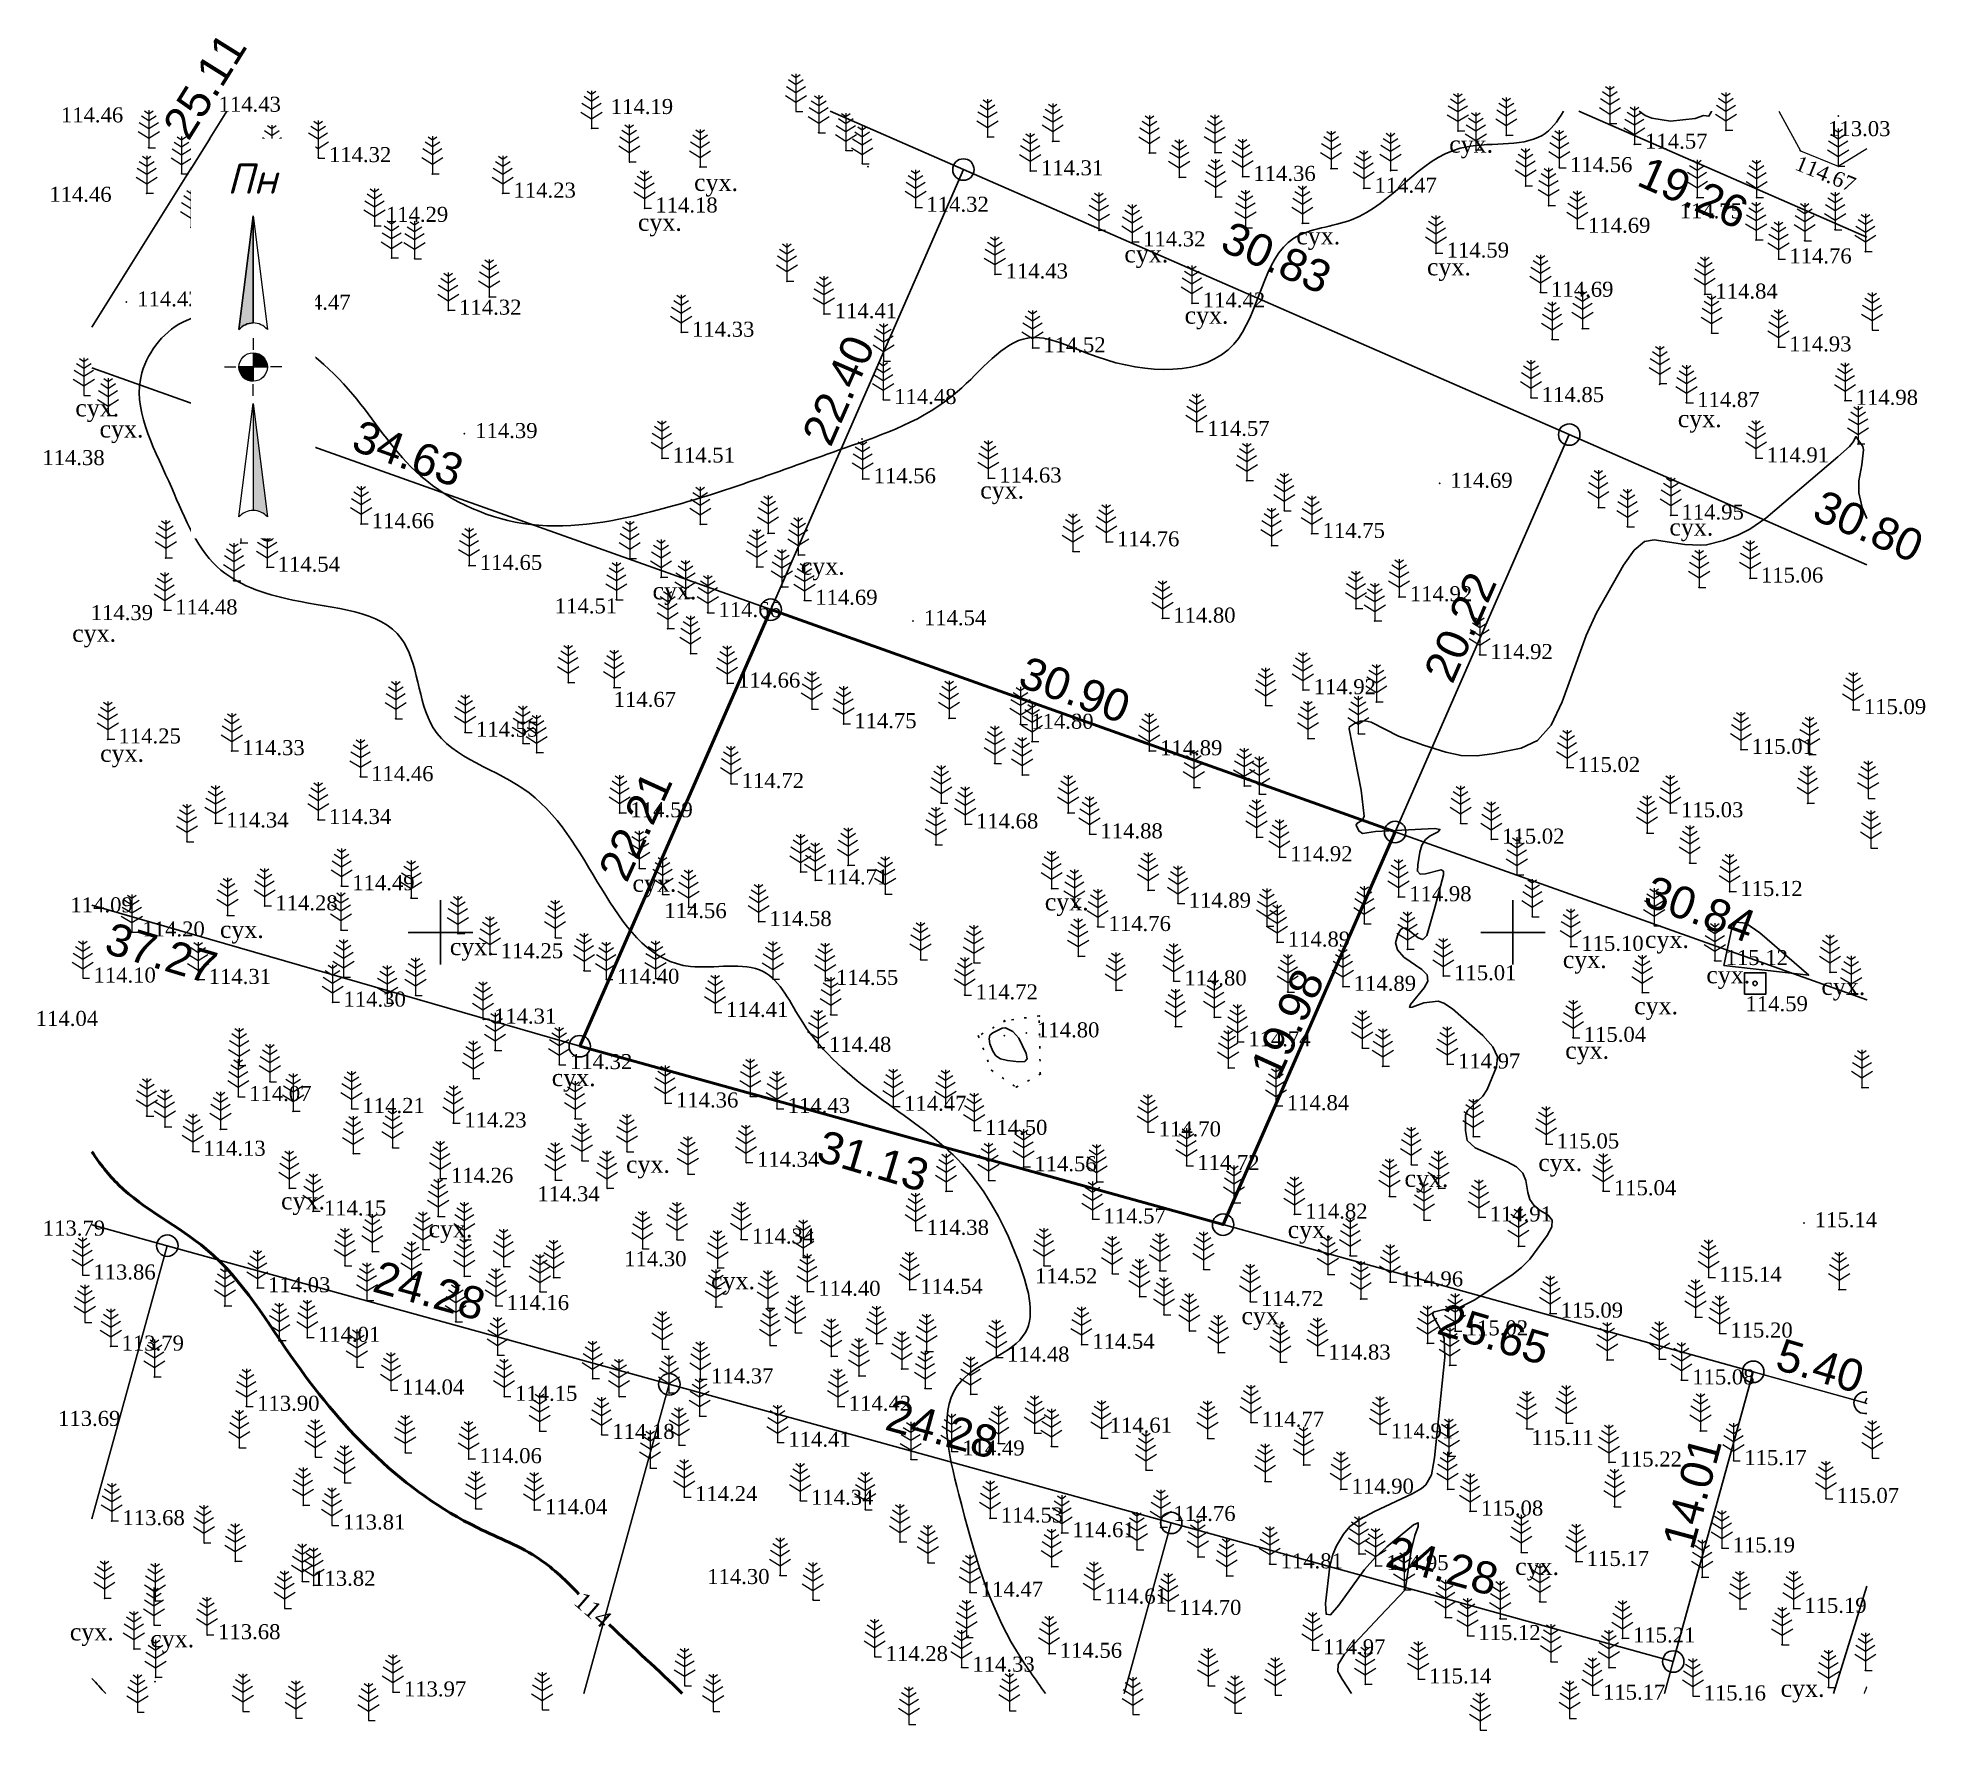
# Model space of a CAD drawing. Header units: millimetres. Extents: x 5405581.2 to 5405669.2, y 5524862.8 to 5524941.7.
import ezdxf
from ezdxf.enums import TextEntityAlignment as Align

# ---------------------------------------------------------------- set-up
doc = ezdxf.new("R2010")
doc.units = ezdxf.units.MM
doc.set_wipeout_variables(frame=1)
for name, pattern in [('0', [0]), ('1', [6, 3, -3]), ('HIDDEN', [0.5, 0, -0.5])]:
    doc.linetypes.add(name, pattern=pattern)
for name, color, linetype, lineweight in [('#Лист (текст_ПН)', 250, 'Continuous', 0), ('#Штамп', 250, 'Continuous', 0), ('11900000', 1, 'Continuous', 30), ('Контур', 7, 'HIDDEN', 30), ('рельеф', 7, 'Continuous', 0), ('ТОЧКИ', 7, 'Continuous', 30)]:
    doc.layers.add(name, color=color, linetype=linetype, lineweight=lineweight)
for name, color, linetype in [('61420000', 7, 'Continuous'), ('SC007', 7, 'Continuous'), ('горизонтали', 42, 'Continuous'), ('Ділянки_Межі', 10, 'Continuous'), ('надписи', 7, 'Continuous'), ('Ограда каменная', 7, 'g5_472'), ('отметки', 7, 'Continuous'), ('промеры', 185, 'Continuous'), ('Растительность', 7, 'Continuous')]:
    doc.layers.add(name, color=color, linetype=linetype)
doc.styles.get("Standard").update_dxf_attribs({"font": 'arial.ttf'})
doc.styles.add('times', font='times.ttf')
doc.styles.add('Мой_Топо', font='isocpeui.ttf')
doc.linetypes.add('g5_472', pattern='A,0,-4,[25,GUGK_2005.shx,S=0.4,R=0,X=0,Y=-0.2],0', length=4)
doc.linetypes.add('канава 0', pattern='A,0.9,0,["|",Standard,S=0.25,R=0,X=0,Y=0],0.1', length=1)

msp = doc.modelspace()

# ---------------------------------------------------------------- texts
at = {"layer": 'горизонтали', "color": 32, "lineweight": 50, "style": 'times'}
msp.add_text('114', height=0.8, rotation=318.99838, dxfattribs=at).set_placement((5405606.683, 5524869.325, 181.067), align=Align.TOP_LEFT)
at = {"layer": 'надписи', "color": 7, "style": 'times'}
for p in [(5405647.026, 5524937.142, 111.861), (5405611.821, 5524935.359, 111.861), (5405609.204, 5524933.5, 111.861), (5405631.882, 5524932.027, 111.861), (5405639.899, 5524932.868, 111.861), (5405645.992, 5524931.423, 111.861), (5405634.689, 5524929.17, 111.861), (5405582.973, 5524924.849, 111.861), (5405657.683, 5524924.348, 111.861), (5405584.102, 5524923.866, 111.861), (5405625.161, 5524921.02, 111.861), (5405657.292, 5524919.295, 111.861), (5405616.796, 5524917.472, 111.861), (5405609.884, 5524916.323, 111.861), (5405582.826, 5524914.344, 111.861), (5405584.129, 5524908.75, 111.861), (5405608.948, 5524902.691, 111.861), (5405628.171, 5524901.822, 111.861), (5405589.715, 5524900.54, 111.861), (5405600.433, 5524899.737, 111.861), (5405656.155, 5524900.075, 111.861), (5405652.322, 5524899.137, 111.861), (5405659.015, 5524898.426, 111.861), (5405664.379, 5524897.884, 111.861), (5405655.648, 5524896.98, 111.861), (5405652.435, 5524894.906, 111.861), (5405605.185, 5524893.632, 111.861), (5405608.65, 5524889.592, 111.861), (5405644.942, 5524888.936, 111.861), (5405651.181, 5524889.674, 111.861), (5405592.566, 5524887.885, 111.861), (5405599.444, 5524886.581, 111.861), (5405639.498, 5524886.549, 111.861), (5405612.614, 5524884.168, 111.861), (5405637.34, 5524882.532, 111.861), (5405650.099, 5524870.85, 111.861), (5405582.717, 5524867.795, 111.861), (5405586.469, 5524867.478, 111.861), (5405662.478, 5524865.166, 111.861)]:
    msp.add_text('сух.', height=0.8, dxfattribs=at).set_placement(p, align=Align.TOP_LEFT)
at = {"layer": 'отметки', "color": 7, "style": 'times'}
for s, p in [('114.43', (5405589.65, 5524938.951, 114.432)), ('114.19', (5405607.937, 5524938.846, 114.194)), ('114.46', (5405582.299, 5524938.455, 114.459)), ('114.57', (5405656.161, 5524937.232, 114.569)), ('113.03', (5405664.692, 5524937.814, 113.032)), ('114.32', (5405594.798, 5524936.604, 114.322)), ('114.40', (5405588.437, 5524935.861, 114.396)), ('114.31', (5405627.992, 5524935.989, 114.31)), ('114.36', (5405637.897, 5524935.727, 114.358)), ('114.56', (5405652.66, 5524936.137, 114.556)), ('114.46', (5405581.758, 5524934.755, 114.456)), ('114.23', (5405603.402, 5524934.948, 114.235)), ('114.47', (5405643.543, 5524935.18, 114.466)), ('114.29', (5405597.451, 5524933.818, 114.294)), ('114.18', (5405610.015, 5524934.254, 114.177)), ('114.32', (5405622.655, 5524934.289, 114.318)), ('114.75', (5405657.77, 5524933.983, 114.751)), ('114.32', (5405632.757, 5524932.675, 114.317)), ('114.69', (5405653.5, 5524933.31, 114.692)), ('114.39', (5405589.921, 5524932.446, 114.386)), ('114.59', (5405646.909, 5524932.154, 114.585)), ('114.76', (5405662.884, 5524931.882, 114.756)), ('114.43', (5405626.345, 5524931.179, 114.432)), ('114.69', (5405651.777, 5524930.327, 114.688)), ('114.84', (5405659.437, 5524930.241, 114.844)), ('114.42', (5405585.857, 5524929.878, 114.423)), ('114.47', (5405592.901, 5524929.72, 114.472)), ('114.32', (5405600.867, 5524929.493, 114.32)), ('114.41', (5405618.38, 5524929.327, 114.408)), ('114.42', (5405635.537, 5524929.827, 114.42)), ('114.33', (5405611.726, 5524928.465, 114.335)), ('114.52', (5405628.103, 5524927.738, 114.518)), ('114.93', (5405662.875, 5524927.782, 114.931)), ('114.61', (5405590.098, 5524925.709, 114.614)), ('114.48', (5405621.149, 5524925.327, 114.478)), ('114.85', (5405651.34, 5524925.419, 114.852)), ('114.87', (5405658.588, 5524925.187, 114.869)), ('114.98', (5405665.977, 5524925.29, 114.981)), ('114.39', (5405601.616, 5524923.741, 114.387)), ('114.57', (5405635.747, 5524923.842, 114.572)), ('114.38', (5405581.434, 5524922.48, 114.379)), ('114.51', (5405610.82, 5524922.599, 114.506)), ('114.91', (5405661.831, 5524922.605, 114.914)), ('114.56', (5405620.189, 5524921.635, 114.561)), ('114.63', (5405626.047, 5524921.668, 114.635)), ('114.69', (5405647.077, 5524921.423, 114.686)), ('114.66', (5405596.795, 5524919.54, 114.656)), ('114.95', (5405657.856, 5524919.943, 114.947)), ('114.76', (5405631.539, 5524918.694, 114.757)), ('114.75', (5405641.121, 5524919.085, 114.753)), ('114.54', (5405592.407, 5524917.513, 114.541)), ('114.65', (5405601.832, 5524917.595, 114.65)), ('115.06', (5405661.558, 5524917.006, 115.057)), ('114.69', (5405617.468, 5524915.972, 114.692)), ('114.92', (5405645.19, 5524916.136, 114.922)), ('114.39', (5405583.69, 5524915.256, 114.387)), ('114.48', (5405587.629, 5524915.519, 114.48)), ('114.51', (5405605.327, 5524915.57, 114.509)), ('114.66', (5405612.96, 5524915.395, 114.661)), ('114.80', (5405634.159, 5524915.138, 114.8)), ('114.54', (5405622.535, 5524915.015, 114.538)), ('114.92', (5405648.95, 5524913.44, 114.921)), ('114.66', (5405613.864, 5524912.11, 114.655)), ('114.92', (5405640.705, 5524911.802, 114.92)), ('114.67', (5405608.074, 5524911.211, 114.671)), ('115.09', (5405666.357, 5524910.873, 115.093)), ('114.55', (5405601.649, 5524909.822, 114.554)), ('114.75', (5405619.288, 5524910.218, 114.751)), ('114.80', (5405627.538, 5524910.19, 114.804)), ('114.25', (5405584.986, 5524909.505, 114.248)), ('114.33', (5405590.762, 5524908.961, 114.331)), ('114.89', (5405633.546, 5524908.954, 114.888)), ('115.01', (5405661.126, 5524909.02, 115.01)), ('115.02', (5405653.022, 5524908.177, 115.022)), ('114.46', (5405596.766, 5524907.752, 114.458)), ('114.72', (5405614.042, 5524907.425, 114.716)), ('114.34', (5405590.008, 5524905.589, 114.337)), ('114.34', (5405594.795, 5524905.751, 114.34)), ('114.59', (5405608.854, 5524906.066, 114.593)), ('114.68', (5405624.961, 5524905.542, 114.68)), ('115.03', (5405657.835, 5524906.065, 115.031)), ('114.88', (5405630.766, 5524905.082, 114.879)), ('115.02', (5405649.493, 5524904.837, 115.017)), ('114.92', (5405639.612, 5524904.014, 114.918)), ('114.71', (5405617.97, 5524902.933, 114.712)), ('114.49', (5405595.883, 5524902.663, 114.493)), ('114.89', (5405634.877, 5524901.852, 114.886)), ('114.98', (5405645.161, 5524902.151, 114.982)), ('115.12', (5405660.599, 5524902.396, 115.118)), ('114.09', (5405582.746, 5524901.635, 114.087)), ('114.28', (5405592.298, 5524901.726, 114.283)), ('114.56', (5405610.434, 5524901.366, 114.556)), ('114.58', (5405615.33, 5524900.995, 114.577)), ('114.20', (5405586.102, 5524900.508, 114.202)), ('114.76', (5405631.144, 5524900.764, 114.755)), ('114.25', (5405602.808, 5524899.494, 114.255)), ('114.89', (5405639.502, 5524900.037, 114.892)), ('115.10', (5405653.187, 5524899.837, 115.1)), ('114.10', (5405583.82, 5524898.359, 114.101)), ('115.01', (5405647.255, 5524898.468, 115.012)), ('115.12', (5405659.911, 5524899.178, 115.12)), ('114.31', (5405589.191, 5524898.297, 114.315)), ('114.40', (5405608.228, 5524898.304, 114.4)), ('114.55', (5405618.433, 5524898.251, 114.546)), ('114.72', (5405624.944, 5524897.578, 114.719)), ('114.80', (5405634.677, 5524898.227, 114.798)), ('114.89', (5405642.575, 5524897.975, 114.894)), ('114.30', (5405595.475, 5524897.239, 114.296)), ('114.41', (5405613.308, 5524896.758, 114.409)), ('114.59', (5405660.841, 5524897.026, 114.588)), ('114.04', (5405581.129, 5524896.34, 114.035)), ('114.31', (5405602.489, 5524896.448, 114.314)), ('114.80', (5405627.811, 5524895.807, 114.801)), ('114.48', (5405618.11, 5524895.13, 114.485)), ('114.74', (5405637.657, 5524895.389, 114.735)), ('115.04', (5405653.3, 5524895.596, 115.038)), ('114.32', (5405606.034, 5524894.327, 114.318)), ('114.97', (5405647.436, 5524894.355, 114.97)), ('114.07', (5405591.078, 5524892.839, 114.068)), ('114.21', (5405596.36, 5524892.282, 114.214)), ('114.36', (5405610.978, 5524892.538, 114.363)), ('114.43', (5405616.184, 5524892.281, 114.431)), ('114.47', (5405621.613, 5524892.382, 114.47)), ('114.84', (5405639.456, 5524892.411, 114.838)), ('114.23', (5405601.105, 5524891.609, 114.23)), ('114.50', (5405625.386, 5524891.262, 114.504)), ('114.70', (5405633.478, 5524891.19, 114.697)), ('115.05', (5405652.043, 5524890.63, 115.047)), ('114.13', (5405588.942, 5524890.288, 114.134)), ('114.34', (5405614.752, 5524889.772, 114.344)), ('114.56', (5405627.685, 5524889.568, 114.559)), ('114.72', (5405635.28, 5524889.624, 114.718)), ('114.26', (5405600.485, 5524889.026, 114.258)), ('114.34', (5405604.512, 5524888.165, 114.341)), ('115.04', (5405654.703, 5524888.446, 115.039)), ('114.15', (5405594.562, 5524887.504, 114.147)), ('114.57', (5405630.907, 5524887.133, 114.574)), ('114.82', (5405640.312, 5524887.359, 114.822)), ('114.91', (5405648.909, 5524887.225, 114.906)), ('115.14', (5405664.069, 5524886.957, 115.143)), ('113.79', (5405581.457, 5524886.566, 113.787)), ('114.34', (5405614.515, 5524886.195, 114.335)), ('114.38', (5405622.662, 5524886.6, 114.385)), ('114.30', (5405608.562, 5524885.136, 114.302)), ('113.86', (5405583.812, 5524884.52, 113.855)), ('114.52', (5405627.715, 5524884.341, 114.517)), ('115.14', (5405659.619, 5524884.419, 115.137)), ('114.03', (5405591.957, 5524883.926, 114.027)), ('114.40', (5405617.608, 5524883.759, 114.398)), ('114.54', (5405622.374, 5524883.852, 114.544)), ('114.96', (5405644.769, 5524884.2, 114.963)), ('114.16', (5405603.087, 5524883.096, 114.162)), ('114.72', (5405638.257, 5524883.284, 114.724)), ('115.09', (5405652.226, 5524882.743, 115.087)), ('114.01', (5405594.283, 5524881.615, 114.014)), ('115.02', (5405647.798, 5524881.916, 115.023)), ('115.20', (5405660.134, 5524881.813, 115.203)), ('113.79', (5405585.128, 5524881.206, 113.794)), ('114.54', (5405630.384, 5524881.289, 114.542)), ('114.83', (5405641.388, 5524880.786, 114.835)), ('114.48', (5405626.415, 5524880.69, 114.484)), ('114.04', (5405598.199, 5524879.159, 114.041)), ('114.37', (5405612.614, 5524879.678, 114.369)), ('115.08', (5405658.355, 5524879.63, 115.081)), ('113.90', (5405591.45, 5524878.401, 113.904)), ('114.15', (5405603.474, 5524878.865, 114.152)), ('114.42', (5405619.032, 5524878.4, 114.415)), ('113.69', (5405582.167, 5524877.695, 113.689)), ('114.61', (5405631.195, 5524877.382, 114.613)), ('114.77', (5405638.284, 5524877.655, 114.77)), ('114.18', (5405608.006, 5524877.088, 114.179)), ('114.41', (5405616.217, 5524876.726, 114.414)), ('114.91', (5405644.305, 5524877.112, 114.906)), ('115.11', (5405650.859, 5524876.803, 115.111)), ('114.06', (5405601.817, 5524875.959, 114.065)), ('114.49', (5405624.324, 5524876.318, 114.485)), ('115.22', (5405654.971, 5524875.802, 115.218)), ('115.17', (5405660.783, 5524875.868, 115.174)), ('114.24', (5405611.866, 5524874.188, 114.242)), ('114.34', (5405617.274, 5524874.018, 114.337)), ('114.90', (5405642.473, 5524874.537, 114.903)), ('115.07', (5405665.095, 5524874.104, 115.075)), ('113.68', (5405585.171, 5524873.069, 113.677)), ('113.81', (5405595.454, 5524872.867, 113.809)), ('114.04', (5405604.866, 5524873.581, 114.041)), ('114.53', (5405626.123, 5524873.192, 114.533)), ('114.76', (5405634.16, 5524873.266, 114.758)), ('115.08', (5405648.504, 5524873.516, 115.084)), ('114.61', (5405629.46, 5524872.509, 114.605)), ('114.81', (5405639.163, 5524871.056, 114.813)), ('115.17', (5405653.44, 5524871.167, 115.169)), ('115.19', (5405660.242, 5524871.797, 115.191)), ('113.82', (5405594.06, 5524870.245, 113.82)), ('114.30', (5405612.432, 5524870.326, 114.297)), ('114.95', (5405644.093, 5524870.972, 114.948)), ('114.47', (5405625.185, 5524869.732, 114.471)), ('114.61', (5405630.96, 5524869.413, 114.61)), ('114.70', (5405634.43, 5524868.887, 114.697)), ('115.19', (5405663.581, 5524868.98, 115.187)), ('113.68', (5405589.63, 5524867.754, 113.678)), ('115.12', (5405648.384, 5524867.714, 115.12)), ('115.21', (5405655.596, 5524867.601, 115.21)), ('114.28', (5405620.749, 5524866.736, 114.279)), ('114.56', (5405628.869, 5524866.886, 114.56)), ('114.97', (5405641.147, 5524867.05, 114.971)), ('114.33', (5405624.796, 5524866.24, 114.331)), ('113.97', (5405598.292, 5524865.086, 113.965)), ('115.14', (5405646.085, 5524865.691, 115.143)), ('115.17', (5405654.196, 5524864.937, 115.174)), ('115.16', (5405658.887, 5524864.901, 115.159))]:
    msp.add_text(s, height=0.7, dxfattribs=at).set_placement(p, align=Align.TOP_LEFT)
msp.add_text('114.67', height=0.7, rotation=338.0304, dxfattribs=at).set_placement((5405663.355, 5524936.226, 114.67), align=Align.TOP_LEFT)
at = {"layer": 'промеры', "char_height": 1.5, "attachment_point": 1}
for s, insert, rotation in [('25.11', (5405586.977, 5524937.637, -107.24), 57.99515), ('19.26', (5405656.305, 5524936.225), 336.35584), ('30.83', (5405636.879, 5524933.196), 336.3783), ('22.40', (5405616.812, 5524923.171), 66.39254), ('34.63', (5405596.282, 5524923.927), 340.0588), ('30.80', (5405664.475, 5524920.676), 336.32163), ('20.22', (5405645.802, 5524912.127, 107.24), 66.39254), ('30.90', (5405627.366, 5524912.909), 340.0588), ('22.21', (5405607.315, 5524902.883), 65.47927), ('30.84', (5405656.514, 5524902.695), 340.0588), ('37.27', (5405584.689, 5524900.502), 343.40255), ('19.98', (5405637.705, 5524893.675), 65.47927), ('31.13', (5405617.878, 5524890.82), 343.40255), ('24.28', (5405597.16, 5524884.727), 344.5669), ('25.65', (5405646.813, 5524882.748), 343.40255), ('5.40', (5405662.586, 5524881.1), 343.40255), ('24.28', (5405621.056, 5524878.284), 344.5669), ('14.01', (5405656.942, 5524871.547), 74.94436), ('24.28', (5405644.384, 5524871.901), 344.56221)]:
    msp.add_mtext(s, dxfattribs=dict(at, insert=insert, rotation=rotation))

# ---------------------------------------------------------------- blocks, each defined once
blk = doc.blocks.new('A$C51FE15A3')
at = {"layer": 'Растительность', "color": 94, "lineweight": 0}
for points in [[(-0.447, 1.172), (0, 0.895), (0.447, 1.172)], [(-0.343, 1.489), (0, 1.267), (0.343, 1.489)], [(-0.201, 1.726), (0, 1.584), (0.201, 1.726)], [(0, 1.75), (0, 0), (0.319, 0)], [(-0.493, 0.753), (0, 0.444), (0.493, 0.753)]]:
    blk.add_lwpolyline(points, dxfattribs=at)
blk = doc.blocks.new('SYMBOL902')
at = {"layer": 'SC007'}
blk.add_lwpolyline([(-1.25, -1.25), (-1.25, 1.25), (1.25, 1.25), (1.25, -1.25)], close=True, dxfattribs=at)
blk.add_circle((0, 0), 0.25, dxfattribs=at)
blk = doc.blocks.new('*U7')
at = {"color": 0}
for points in [[(-0.113, 0), (-0.109, -0.029), (-0.097, -0.056)], [(-0.113, 0), (-0.097, -0.056), (0, 0)], [(-0.097, -0.056), (0, -0.113), (0, 0)], [(-0.097, -0.056), (-0.08, -0.08), (-0.056, -0.097)], [(-0.097, -0.056), (-0.056, -0.097), (0, -0.113)], [(-0.056, -0.097), (-0.029, -0.109), (0, -0.113)]]:
    blk.add_solid(points, dxfattribs=at)
blk = doc.blocks.new('*U8')
at = {"color": 0}
for points in [[(0, 0), (0.097, 0.056), (0, 0.113)], [(0.097, 0.056), (0.029, 0.109), (0, 0.113)], [(0, 0), (0.113, 0), (0.097, 0.056)], [(0.097, 0.056), (0.056, 0.097), (0.029, 0.109)], [(0.097, 0.056), (0.08, 0.08), (0.056, 0.097)], [(0.113, 0), (0.109, 0.029), (0.097, 0.056)]]:
    blk.add_solid(points, dxfattribs=at)
blk = doc.blocks.new('*U9')
at = {"color": 0}
for points in [[(0, -1.136), (0.021, -1.138), (0, -0.288)], [(0.021, -1.138), (0.042, -1.142), (0, -0.288)], [(0.042, -1.142), (0.062, -1.15), (0, -0.288)], [(0.062, -1.15), (0.081, -1.16), (0, -0.288)], [(0.081, -1.16), (0.098, -1.173), (0, -0.288)], [(0.098, -1.173), (0.113, -1.188), (0, -0.288)]]:
    blk.add_solid(points, dxfattribs=at)
blk = doc.blocks.new('*U10')
at = {"color": 0}
for points in [[(-0.113, 0.297), (-0.098, 0.312), (0, 1.197)], [(-0.098, 0.312), (-0.081, 0.325), (0, 1.197)], [(-0.081, 0.325), (-0.062, 0.335), (0, 1.197)], [(-0.062, 0.335), (-0.042, 0.343), (0, 1.197)], [(-0.042, 0.343), (-0.021, 0.347), (0, 1.197)], [(-0.021, 0.347), (0, 0.349), (0, 1.197)]]:
    blk.add_solid(points, dxfattribs=at)
blk = doc.blocks.new('#Північ')
at = {"color": 7}
blk.add_wipeout([(-2.901, 10.635), (2.901, 10.635), (2.901, -7.981), (-2.901, -7.981)], dxfattribs=at).dxf.layer = '#Лист (текст_ПН)'
at = {"layer": '#Лист (текст_ПН)'}
for p, q in [((-0.663, 1.748), (0, 7.043)), ((0, 7.043), (0, 2.052)), ((0, 7.043), (0.663, 1.748)), ((0, 1.337), (0, 0.807)), ((-1.337, 0), (-0.807, 0)), ((-0.662, 0), (0.662, 0)), ((0, 0.662), (0, -0.662)), ((1.337, 0), (0.807, 0)), ((0, -1.337), (0, -0.807)), ((-0.663, -6.99), (0, -1.695)), ((0, -1.695), (0.663, -6.99)), ((0, -1.695), (0, -6.686))]:
    blk.add_line(p, q, dxfattribs=at)
at = {"layer": '#Лист (текст_ПН)', "flags": 128}
for points in [[(0, 7.043), (-0.663, 1.748, -0.218585), (0, 2.052)], [(0, 0), (-0.662, 0, 0.414214), (0, -0.662)]]:
    blk.add_lwpolyline(points, format="xyb", close=True, dxfattribs=at)
at = {"layer": '#Лист (текст_ПН)'}
blk.add_circle((0, 0), 0.662, dxfattribs=at)
for centre in [(0, 1.178), (0, -7.56)]:
    blk.add_arc(centre, 0.874, 40.67981, 139.32019, dxfattribs=at)
at = {"layer": '#Лист (текст_ПН)', "xscale": 5.883850111352785, "yscale": 5.883850111352785, "zscale": 5.883850111352785}
for name in ['*U10', '*U7', '*U8', '*U9']:
    blk.add_blockref(name, (0, 0), dxfattribs=at)
at = {"layer": '#Лист (текст_ПН)', "style": 'Мой_Топо'}
blk.add_text('Пн', height=1.4, dxfattribs=at).set_placement((-1.217, 8.077))

# ---------------------------------------------------------------- linework, layer by layer
at = {"layer": '11900000', "color": 0, "linetype": '0', "lineweight": 15, "ltscale": 0.7}
for points in [[(5405600, 5524898.496), (5405600, 5524901.504)], [(5405600, 5524898.496), (5405600, 5524901.504)], [(5405600, 5524898.496), (5405600, 5524901.504)], [(5405600, 5524898.496), (5405600, 5524901.504)], [(5405600, 5524898.496), (5405600, 5524901.504)], [(5405600, 5524898.496), (5405600, 5524901.504)], [(5405600, 5524898.496), (5405600, 5524901.504)], [(5405600, 5524898.496), (5405600, 5524901.504)], [(5405650, 5524898.496), (5405650, 5524901.504)], [(5405650, 5524898.496), (5405650, 5524901.504)], [(5405650, 5524898.496), (5405650, 5524901.504)], [(5405650, 5524898.496), (5405650, 5524901.504)], [(5405650, 5524898.496), (5405650, 5524901.504)], [(5405650, 5524898.496), (5405650, 5524901.504)], [(5405650, 5524898.496), (5405650, 5524901.504)], [(5405650, 5524898.496), (5405650, 5524901.504)], [(5405650, 5524898.496), (5405650, 5524901.504)], [(5405650, 5524898.496), (5405650, 5524901.504)], [(5405650, 5524898.496), (5405650, 5524901.504)], [(5405650, 5524898.496), (5405650, 5524901.504)], [(5405650, 5524898.496), (5405650, 5524901.504)], [(5405650, 5524898.496), (5405650, 5524901.504)], [(5405650, 5524898.496), (5405650, 5524901.504)], [(5405650, 5524898.496), (5405650, 5524901.504)], [(5405650, 5524898.496), (5405650, 5524901.504)], [(5405650, 5524898.496), (5405650, 5524901.504)], [(5405650, 5524898.496), (5405650, 5524901.504)], [(5405650, 5524898.496), (5405650, 5524901.504)], [(5405650, 5524898.496), (5405650, 5524901.504)], [(5405650, 5524898.496), (5405650, 5524901.504)], [(5405650, 5524898.496), (5405650, 5524901.504)], [(5405650, 5524898.496), (5405650, 5524901.504)], [(5405650, 5524898.496), (5405650, 5524901.504)], [(5405650, 5524898.496), (5405650, 5524901.504)], [(5405650, 5524898.496), (5405650, 5524901.504)], [(5405650, 5524898.496), (5405650, 5524901.504)], [(5405650, 5524898.496), (5405650, 5524901.504)], [(5405650, 5524898.496), (5405650, 5524901.504)], [(5405650, 5524898.496), (5405650, 5524901.504)], [(5405650, 5524898.496), (5405650, 5524901.504)], [(5405650, 5524898.496), (5405650, 5524901.504)], [(5405650, 5524898.496), (5405650, 5524901.504)], [(5405650, 5524898.496), (5405650, 5524901.504)], [(5405650, 5524898.496), (5405650, 5524901.504)], [(5405650, 5524898.496), (5405650, 5524901.504)], [(5405650, 5524898.496), (5405650, 5524901.504)], [(5405650, 5524898.496), (5405650, 5524901.504)], [(5405650, 5524898.496), (5405650, 5524901.504)], [(5405650, 5524898.496), (5405650, 5524901.504)], [(5405650, 5524898.496), (5405650, 5524901.504)], [(5405650, 5524898.496), (5405650, 5524901.504)], [(5405650, 5524898.496), (5405650, 5524901.504)], [(5405598.496, 5524900), (5405601.504, 5524900)], [(5405598.496, 5524900), (5405601.504, 5524900)], [(5405598.496, 5524900), (5405601.504, 5524900)], [(5405598.496, 5524900), (5405601.504, 5524900)], [(5405598.496, 5524900), (5405601.504, 5524900)], [(5405648.496, 5524900), (5405651.504, 5524900)], [(5405648.496, 5524900), (5405651.504, 5524900)], [(5405648.496, 5524900), (5405651.504, 5524900)], [(5405648.496, 5524900), (5405651.504, 5524900)], [(5405648.496, 5524900), (5405651.504, 5524900)], [(5405648.496, 5524900), (5405651.504, 5524900)], [(5405648.496, 5524900), (5405651.504, 5524900)], [(5405648.496, 5524900), (5405651.504, 5524900)], [(5405648.496, 5524900), (5405651.504, 5524900)], [(5405648.496, 5524900), (5405651.504, 5524900)], [(5405648.496, 5524900), (5405651.504, 5524900)], [(5405648.496, 5524900), (5405651.504, 5524900)], [(5405648.496, 5524900), (5405651.504, 5524900)], [(5405648.496, 5524900), (5405651.504, 5524900)], [(5405648.496, 5524900), (5405651.504, 5524900)], [(5405648.496, 5524900), (5405651.504, 5524900)], [(5405648.496, 5524900), (5405651.504, 5524900)], [(5405648.496, 5524900), (5405651.504, 5524900)], [(5405648.496, 5524900), (5405651.504, 5524900)], [(5405648.496, 5524900), (5405651.504, 5524900)], [(5405648.496, 5524900), (5405651.504, 5524900)], [(5405648.496, 5524900), (5405651.504, 5524900)], [(5405648.496, 5524900), (5405651.504, 5524900)]]:
    msp.add_lwpolyline(points, dxfattribs=at)
at = {"layer": '11900000', "linetype": '0', "lineweight": 15, "ltscale": 0.7}
for points in [[(5405600, 5524898.496), (5405600, 5524901.504)], [(5405650, 5524898.496), (5405650, 5524901.504)], [(5405650, 5524898.496), (5405650, 5524901.504)], [(5405650, 5524898.496), (5405650, 5524901.504)], [(5405650, 5524898.496), (5405650, 5524901.504)], [(5405650, 5524898.496), (5405650, 5524901.504)], [(5405650, 5524898.496), (5405650, 5524901.504)], [(5405650, 5524898.496), (5405650, 5524901.504)], [(5405650, 5524898.496), (5405650, 5524901.504)], [(5405648.496, 5524900), (5405651.504, 5524900)], [(5405648.496, 5524900), (5405651.504, 5524900)]]:
    msp.add_lwpolyline(points, dxfattribs=at)
at = {"layer": '11900000', "color": 7}
for points in [[(5405600, 5524898.5, 0), (5405600, 5524901.5, 0)], [(5405600, 5524898.5, 0), (5405600, 5524901.5, 0)], [(5405650, 5524898.5, 0), (5405650, 5524901.5, 0)], [(5405650, 5524898.5, 0), (5405650, 5524901.5, 0)], [(5405598.5, 5524900, 0), (5405601.5, 5524900, 0)], [(5405598.5, 5524900, 0), (5405601.5, 5524900, 0)], [(5405648.5, 5524900, 0), (5405651.5, 5524900, 0)], [(5405648.5, 5524900, 0), (5405651.5, 5524900, 0)]]:
    msp.add_polyline3d(points, dxfattribs=at)
at = {"layer": '61420000', "linetype": '1', "lineweight": 15}
msp.add_open_spline([(5405666.492, 5524864.839), (5405666.452, 5524864.734), (5405666.412, 5524864.628), (5405666.373, 5524864.523)], degree=3, dxfattribs=at)
at = {"layer": 'горизонтали', "color": 32}
for points in [[(5405655.884, 5524938.276, 114.5), (5405656.167, 5524938.082, 114.5), (5405656.477, 5524937.952, 114.5), (5405657.347, 5524937.812, 114.5), (5405658.497, 5524937.932, 114.5)], [(5405658.497, 5524937.932, 114.5), (5405658.887, 5524938.082, 114.5), (5405659.137, 5524938.052, 114.5), (5405659.257, 5524938.262, 114.5), (5405659.263, 5524938.276, 114.5)], [(5405642.465, 5524864.523, 115), (5405642.037, 5524865.192, 115), (5405641.837, 5524865.552, 115), (5405641.857, 5524865.872, 115), (5405642.147, 5524866.362, 115), (5405643.807, 5524868.132, 115), (5405644.967, 5524869.362, 115), (5405645.247, 5524871.192, 115), (5405645.427, 5524871.882, 115), (5405645.587, 5524872.312, 115), (5405645.577, 5524872.482, 115), (5405645.357, 5524872.392, 115), (5405644.117, 5524871.362, 115), (5405643.587, 5524870.872, 115), (5405643.077, 5524870.302, 115), (5405641.877, 5524868.642, 115), (5405641.497, 5524868.192, 115), (5405641.287, 5524868.222, 115), (5405641.267, 5524868.712, 115), (5405641.457, 5524870.462, 115), (5405641.597, 5524871.002, 115), (5405641.777, 5524871.412, 115), (5405642.097, 5524871.952, 115), (5405642.397, 5524872.302, 115), (5405642.877, 5524872.652, 115), (5405643.537, 5524873.002, 115), (5405645.307, 5524873.832, 115), (5405645.737, 5524874.072, 115), (5405645.937, 5524874.242, 115), (5405646.207, 5524874.712, 115), (5405646.347, 5524875.502, 115), (5405646.817, 5524880.192, 115), (5405646.787, 5524881.072, 115), (5405646.717, 5524881.322, 115), (5405646.257, 5524882.152, 115), (5405646.277, 5524882.292, 115), (5405646.707, 5524882.402, 115), (5405647.477, 5524882.502, 115), (5405648.187, 5524882.862, 115), (5405649.947, 5524884.022, 115), (5405650.397, 5524884.372, 115), (5405650.787, 5524884.762, 115), (5405651.597, 5524885.872, 115), (5405651.807, 5524886.282, 115), (5405651.827, 5524886.592, 115), (5405651.637, 5524886.812, 115), (5405651.217, 5524887.072, 115), (5405650.967, 5524887.282, 115), (5405650.787, 5524887.552, 115), (5405650.687, 5524887.882, 115), (5405650.597, 5524888.442, 115), (5405650.457, 5524888.782, 115), (5405650.167, 5524889.072, 115), (5405649.727, 5524889.312, 115), (5405648.237, 5524889.952, 115), (5405647.867, 5524890.292, 115), (5405647.787, 5524890.762, 115), (5405647.787, 5524891.472, 115), (5405647.887, 5524891.702, 115), (5405648.597, 5524892.372, 115), (5405648.797, 5524892.672, 115), (5405649.237, 5524893.732, 115), (5405649.277, 5524894.192, 115), (5405649.067, 5524894.672, 115), (5405648.597, 5524895.192, 115), (5405647.177, 5524896.442, 115), (5405646.777, 5524896.702, 115), (5405646.517, 5524896.792, 115), (5405645.837, 5524896.712, 115), (5405645.307, 5524896.512, 115), (5405645.177, 5524896.502, 115), (5405645.217, 5524896.632, 115), (5405645.857, 5524897.412, 115), (5405646.037, 5524897.732, 115), (5405645.997, 5524898.022, 115), (5405645.757, 5524898.272, 115), (5405644.917, 5524898.842, 115), (5405644.617, 5524899.182, 115), (5405644.527, 5524899.512, 115), (5405644.617, 5524899.832, 115), (5405644.747, 5524900.102, 115), (5405644.867, 5524900.212, 115), (5405645.027, 5524900.192, 115), (5405645.577, 5524899.742, 115), (5405645.797, 5524899.662, 115), (5405645.987, 5524899.852, 115), (5405646.357, 5524901.152, 115), (5405646.767, 5524902.682, 115), (5405646.767, 5524902.852, 115), (5405646.647, 5524902.922, 115), (5405645.917, 5524902.732, 115), (5405645.667, 5524902.712, 115), (5405645.547, 5524902.852, 115), (5405645.557, 5524903.152, 115), (5405645.657, 5524903.732, 115), (5405645.757, 5524904.072, 115), (5405645.917, 5524904.322, 115), (5405646.137, 5524904.502, 115), (5405646.517, 5524904.692, 115), (5405646.597, 5524904.802, 115), (5405646.357, 5524904.842, 115), (5405643.597, 5524904.702, 115), (5405642.977, 5524904.612, 115), (5405642.807, 5524904.732, 115), (5405642.697, 5524904.992, 115), (5405642.727, 5524905.072, 115), (5405642.987, 5524905.232, 115), (5405643.057, 5524905.422, 115), (5405642.917, 5524906.622, 115), (5405642.367, 5524909.492, 115), (5405642.377, 5524909.582, 115), (5405642.607, 5524909.732, 115), (5405642.897, 5524909.842, 115), (5405643.107, 5524909.862, 115), (5405643.387, 5524909.802, 115), (5405644.667, 5524909.152, 115), (5405645.827, 5524908.722, 115), (5405646.867, 5524908.402, 115), (5405647.577, 5524908.242, 115), (5405648.337, 5524908.222, 115), (5405649.137, 5524908.332, 115), (5405650.387, 5524908.582, 115), (5405651.147, 5524908.942, 115), (5405651.787, 5524909.652, 115), (5405652.297, 5524910.742, 115), (5405653.417, 5524913.832, 115), (5405653.897, 5524914.892, 115), (5405655.157, 5524917.122, 115), (5405655.657, 5524917.822, 115), (5405656.137, 5524918.222, 115), (5405656.587, 5524918.302, 115), (5405658.007, 5524918.082, 115), (5405658.727, 5524918.042, 115), (5405659.027, 5524918.062, 115), (5405659.817, 5524918.272, 115), (5405660.487, 5524918.512, 115), (5405661.037, 5524918.792, 115), (5405661.787, 5524919.312, 115), (5405665.147, 5524922.162, 115), (5405665.687, 5524922.652, 115), (5405665.877, 5524922.882, 115), (5405665.987, 5524923.112, 115), (5405666.317, 5524922.642, 115), (5405666.347, 5524922.492, 115), (5405666.267, 5524921.792, 115), (5405666.127, 5524921.042, 115), (5405666.127, 5524920.482, 115), (5405666.287, 5524919.802, 115), (5405666.492, 5524919.293, 115)]]:
    msp.add_polyline3d(points, dxfattribs=at)
for points in [[(5405591.357, 5524918.872, 114.5), (5405591.417, 5524918.582, 114.5), (5405591.547, 5524918.432, 114.5), (5405591.797, 5524918.282, 114.5), (5405591.967, 5524918.242, 114.5), (5405592.157, 5524918.312, 114.5), (5405592.677, 5524918.812, 114.5), (5405592.797, 5524919.062, 114.5), (5405592.737, 5524919.342, 114.5), (5405592.507, 5524919.662, 114.5), (5405592.017, 5524920.172, 114.5), (5405591.747, 5524920.382, 114.5), (5405591.557, 5524920.312, 114.5), (5405591.457, 5524919.982, 114.5), (5405591.357, 5524918.872, 114.5)], [(5405659.837, 5524898.452, 115), (5405660.187, 5524900.122, 115), (5405660.417, 5524900.472, 115), (5405660.857, 5524900.422, 115), (5405661.507, 5524899.972, 115), (5405663.787, 5524898.002, 115), (5405659.837, 5524898.452, 115)], [(5405625.617, 5524894.812, 114.5), (5405625.577, 5524895.032, 114.5), (5405625.617, 5524895.202, 114.5), (5405625.747, 5524895.322, 114.5), (5405626.187, 5524895.542, 114.5), (5405626.337, 5524895.552, 114.5), (5405626.687, 5524895.382, 114.5), (5405626.957, 5524895.072, 114.5), (5405627.297, 5524894.352, 114.5), (5405627.347, 5524894.112, 114.5), (5405627.237, 5524893.982, 114.5), (5405626.957, 5524893.972, 114.5), (5405626.427, 5524894.032, 114.5), (5405626.107, 5524894.112, 114.5), (5405625.887, 5524894.252, 114.5), (5405625.757, 5524894.462, 114.5), (5405625.617, 5524894.812, 114.5)]]:
    msp.add_polyline3d(points, close=True, dxfattribs=at)
msp.add_open_spline([(5405652.353, 5524938.276), (5405652.088, 5524937.793), (5405651.033, 5524936.438), (5405646.321, 5524937.362), (5405643.86, 5524932.976), (5405638.381, 5524932.732), (5405638.048, 5524925.787), (5405631.475, 5524926.077), (5405627.008, 5524928.61), (5405623.809, 5524924.256), (5405617.701, 5524922.243), (5405611.057, 5524919.668), (5405603.931, 5524918.417), (5405598.683, 5524920.948), (5405595.986, 5524925.393), (5405592.528, 5524928.323), (5405588.104, 5524929.248), (5405585.037, 5524925.476), (5405587.396, 5524921.239), (5405588.984, 5524916.75), (5405593.479, 5524915.153), (5405599.008, 5524914.932), (5405598.878, 5524908.421), (5405606.817, 5524906.776), (5405608.307, 5524897.151), (5405615.343, 5524898.956), (5405617.751, 5524893.311), (5405623.768, 5524890.887), (5405626.725, 5524885.692), (5405628.214, 5524880.763), (5405622.772, 5524879.375), (5405624.442, 5524872.575), (5405625.741, 5524867.945), (5405627.732, 5524865.188), (5405628.203, 5524864.523)], degree=3, knots=[884.021984, 884.021984, 884.021984, 884.021984, 885.661514, 889.520415, 895.583001, 898.406187, 904.085367, 910.48747, 913.839474, 917.961004, 923.821409, 933.371758, 939.353154, 944.920824, 949.533728, 954.71556, 958.361713, 961.571803, 966.784207, 971.370375, 975.210912, 980.580361, 985.005609, 990.407517, 1001.45042, 1004.85445, 1007.86787, 1017.487334, 1022.90954, 1026.380728, 1030.095834, 1035.395338, 1043.1603, 1045.586743, 1045.586743, 1045.586743, 1045.586743], dxfattribs=at)
at = {"layer": 'горизонтали', "color": 32, "lineweight": 50}
msp.add_open_spline([(5405606.456, 5524869.158), (5405605.877, 5524869.753), (5405604.523, 5524871.087), (5405599.067, 5524873.137), (5405593.856, 5524878.42), (5405589.938, 5524885.301), (5405585.537, 5524887.375), (5405584.115, 5524889.217), (5405583.748, 5524889.774)], degree=3, knots=[95.517258, 95.517258, 95.517258, 95.517258, 97.981196, 101.219145, 112.663477, 119.411918, 124.483522, 126.492665, 126.492665, 126.492665, 126.492665], dxfattribs=at)
msp.add_open_spline([(5405611.273, 5524864.523), (5405610.168, 5524865.609), (5405608.988, 5524866.65), (5405607.862, 5524867.739)], degree=3, dxfattribs=at)
at = {"layer": 'горизонтали', "color": 32}
msp.add_open_spline([(5405583.748, 5524865.226), (5405583.963, 5524864.993), (5405584.177, 5524864.759), (5405584.39, 5524864.523)], degree=3, dxfattribs=at)
at = {"layer": 'Ділянки_Межі'}
for points in [[(5405618.17, 5524938.276), (5405624.379, 5524935.557), (5405615.397, 5524915.042), (5405583.748, 5524926.307)], [(5405583.748, 5524926.307), (5405615.397, 5524915.042), (5405606.49, 5524894.695), (5405583.748, 5524901.267)], [(5405644.506, 5524904.681), (5405652.622, 5524923.203), (5405666.492, 5524917.125)], [(5405666.492, 5524896.854), (5405644.506, 5524904.681)]]:
    msp.add_lwpolyline(points, dxfattribs=at)
at = {"layer": 'Ділянки_Межі', "lineweight": 25}
for points in [[(5405618.17, 5524938.276), (5405624.379, 5524935.557), (5405652.622, 5524923.203), (5405666.492, 5524917.125)], [(5405666.492, 5524932.403), (5405653.077, 5524938.276)], [(5405666.492, 5524932.403), (5405653.077, 5524938.276)], [(5405583.748, 5524886.366), (5405587.263, 5524885.396), (5405610.666, 5524878.935), (5405634.068, 5524872.474), (5405657.472, 5524866.014), (5405661.2, 5524879.516), (5405636.486, 5524886.378), (5405606.49, 5524894.695), (5405583.748, 5524901.267)]]:
    msp.add_lwpolyline(points, dxfattribs=at)
at = {"layer": 'Ділянки_Межі'}
msp.add_lwpolyline([(5405615.397, 5524915.042), (5405624.379, 5524935.557), (5405652.622, 5524923.203), (5405644.506, 5524904.681)], close=True, dxfattribs=at)
at = {"layer": 'Ділянки_Межі', "lineweight": 50}
msp.add_lwpolyline([(5405606.49, 5524894.695), (5405615.397, 5524915.042), (5405644.506, 5524904.681), (5405636.486, 5524886.378)], close=True, dxfattribs=at)
at = {"layer": 'Ділянки_Межі', "lineweight": 0}
for points in [[(5405636.486, 5524886.378), (5405644.506, 5524904.681), (5405666.492, 5524896.854)], [(5405583.748, 5524886.366), (5405587.263, 5524885.396), (5405583.748, 5524872.663)], [(5405666.492, 5524878.284), (5405666.399, 5524878.073), (5405661.2, 5524879.516), (5405636.486, 5524886.378)], [(5405583.748, 5524872.663), (5405587.263, 5524885.396), (5405610.666, 5524878.935), (5405606.687, 5524864.523)], [(5405657.06, 5524864.523), (5405657.472, 5524866.014), (5405661.2, 5524879.516), (5405666.399, 5524878.073), (5405666.492, 5524878.047)], [(5405606.687, 5524864.523), (5405610.666, 5524878.935), (5405634.068, 5524872.474), (5405631.873, 5524864.523)], [(5405666.399, 5524878.073), (5405666.492, 5524878.284)], [(5405666.492, 5524878.047), (5405666.399, 5524878.073)], [(5405631.873, 5524864.523), (5405634.068, 5524872.474), (5405657.472, 5524866.014), (5405657.06, 5524864.523)]]:
    msp.add_lwpolyline(points, dxfattribs=at)
at = {"layer": 'Контур', "color": 7, "linetype": 'HIDDEN', "elevation": 114.67}
msp.add_lwpolyline([(5405626.84, 5524892.78), (5405626.84, 5524892.78), (5405627.96, 5524893.39), (5405627.91, 5524896.11), (5405626.34, 5524895.881), (5405625.07, 5524895.17), (5405625.69, 5524893.57), (5405626.84, 5524892.78)], dxfattribs=at)
at = {"layer": 'Ограда каменная', "flags": 128}
msp.add_lwpolyline([(5405666.492, 5524869.526), (5405664.951, 5524864.523)], dxfattribs=at)
at = {"layer": 'отметки', "color": 7}
for p in [(5405665.171, 5524938.046, 113.032), (5405607.045, 5524937.475, 114.194), (5405617.627, 5524937.282, 114.248), (5405625.509, 5524937.073, 114.235), (5405647.437, 5524937.355, 114.458), (5405649.696, 5524937.149, 114.479), (5405654.518, 5524937.693, 114.534), (5405659.935, 5524937.387, 114.582), (5405586.4, 5524936.577, 114.441), (5405618.9, 5524936.45, 114.285), (5405628.542, 5524936.873, 114.259), (5405633.054, 5524936.323, 114.338), (5405636.102, 5524936.343, 114.277), (5405648.269, 5524936.467, 114.532), (5405655.661, 5524936.732, 114.569), (5405663.402, 5524936.429, 114.67), (5405587.937, 5524935.361, 114.396), (5405592.139, 5524935.891, 114.409), (5405594.298, 5524936.104, 114.322), (5405599.622, 5524935.352, 114.198), (5405608.811, 5524935.91, 114.211), (5405612.103, 5524935.67, 114.208), (5405619.664, 5524935.827, 114.28), (5405619.93, 5524935.686, 114.25), (5405627.492, 5524935.489, 114.31), (5405641.521, 5524935.593, 114.294), (5405644.295, 5524935.51, 114.387), (5405652.16, 5524935.637, 114.556), (5405665.162, 5524935.711, 114.575), (5405586.3, 5524934.453, 114.43), (5405602.902, 5524934.448, 114.235), (5405634.448, 5524935.194, 114.253), (5405637.397, 5524935.227, 114.358), (5405643.043, 5524934.68, 114.466), (5405650.591, 5524934.789, 114.639), (5405609.515, 5524933.754, 114.177), (5405622.155, 5524933.789, 114.318), (5405636.135, 5524934.282, 114.369), (5405651.662, 5524933.871, 114.532), (5405658.58, 5524934.253, 114.751), (5405661.357, 5524934.242, 114.618), (5405588.37, 5524932.86, 114.393), (5405596.926, 5524932.923, 114.294), (5405630.692, 5524932.722, 114.385), (5405637.537, 5524932.832, 114.441), (5405640.184, 5524933.048, 114.493), (5405653, 5524932.81, 114.692), (5405665.016, 5524932.747, 114.654), (5405589.421, 5524931.946, 114.386), (5405591.435, 5524932.451, 114.406), (5405632.257, 5524932.175, 114.317), (5405661.336, 5524932.275, 114.768), (5405663.601, 5524932.236, 114.74), (5405592.931, 5524930.93, 114.499), (5405597.726, 5524931.433, 114.311), (5405598.8, 5524931.398, 114.299), (5405646.409, 5524931.654, 114.585), (5405662.384, 5524931.382, 114.756), (5405666.431, 5524931.733, 114.769), (5405616.16, 5524930.352, 114.352), (5405625.845, 5524930.679, 114.432), (5405585.357, 5524929.378, 114.423), (5405592.401, 5524929.22, 114.472), (5405602.272, 5524929.618, 114.378), (5405635.037, 5524929.327, 114.42), (5405651.277, 5524929.827, 114.688), (5405658.937, 5524929.741, 114.844), (5405600.367, 5524928.993, 114.32), (5405617.88, 5524928.827, 114.408), (5405611.226, 5524927.965, 114.335), (5405651.821, 5524927.641, 114.742), (5405653.238, 5524928.143, 114.715), (5405659.259, 5524927.933, 114.931), (5405620.664, 5524926.628, 114.462), (5405627.603, 5524927.238, 114.518), (5405662.375, 5524927.282, 114.931), (5405589.598, 5524925.209, 114.614), (5405620.649, 5524924.827, 114.478), (5405650.84, 5524924.919, 114.852), (5405656.842, 5524925.547, 114.872), (5405656.849, 5524925.574, 114.866), (5405665.477, 5524924.79, 114.981), (5405584.506, 5524924.096, 114.425), (5405658.088, 5524924.687, 114.869), (5405601.116, 5524923.241, 114.387), (5405619.654, 5524923.001, 114.506), (5405635.247, 5524923.342, 114.572), (5405610.32, 5524922.099, 114.506), (5405661.331, 5524922.105, 114.914), (5405666.089, 5524922.767, 115.005), (5405619.689, 5524921.135, 114.561), (5405625.547, 5524921.168, 114.635), (5405637.589, 5524921.055, 114.732), (5405646.577, 5524920.923, 114.686), (5405639.345, 5524919.649, 114.745), (5405653.978, 5524919.801, 114.929), (5405592.184, 5524919.176, 114.462), (5405596.295, 5524919.04, 114.656), (5405612.113, 5524919.018, 114.6), (5405615.271, 5524918.606, 114.606), (5405640.621, 5524918.585, 114.753), (5405655.337, 5524918.907, 114.984), (5405657.356, 5524919.443, 114.947), (5405590.677, 5524918.146, 114.527), (5405629.482, 5524917.759, 114.69), (5405631.039, 5524918.194, 114.757), (5405638.747, 5524918.029, 114.804), (5405587.185, 5524917.457, 114.475), (5405591.907, 5524917.013, 114.541), (5405601.332, 5524917.095, 114.65), (5405608.82, 5524917.414, 114.491), (5405614.735, 5524917.038, 114.695), (5405614.738, 5524917.036, 114.706), (5405616.684, 5524917.589, 114.595), (5405590.359, 5524916.386, 114.453), (5405610.28, 5524916.554, 114.606), (5405615.915, 5524916.099, 114.747), (5405658.678, 5524916.083, 115.077), (5405661.058, 5524916.506, 115.057), (5405608.201, 5524915.501, 114.509), (5405611.424, 5524915.593, 114.647), (5405616.968, 5524915.472, 114.692), (5405642.685, 5524915.088, 114.942), (5405644.69, 5524915.636, 114.922), (5405587.129, 5524915.019, 114.48), (5405612.46, 5524914.895, 114.661), (5405622.035, 5524914.515, 114.538), (5405633.659, 5524914.638, 114.8), (5405643.556, 5524914.52, 114.947), (5405610.597, 5524914.154, 114.633), (5405611.657, 5524912.996, 114.629), (5405648.45, 5524912.94, 114.921), (5405605.957, 5524911.636, 114.628), (5405613.364, 5524911.61, 114.655), (5405608.091, 5524911.406, 114.671), (5405640.205, 5524911.302, 114.92), (5405643.63, 5524910.743, 114.979), (5405597.914, 5524909.96, 114.382), (5405617.317, 5524910.408, 114.66), (5405623.713, 5524909.977, 114.891), (5405638.47, 5524910.582, 114.869), (5405665.857, 5524910.373, 115.093), (5405584.486, 5524909.005, 114.248), (5405601.149, 5524909.322, 114.554), (5405618.788, 5524909.718, 114.751), (5405627.038, 5524909.69, 114.804), (5405640.437, 5524909.027, 114.902), (5405642.793, 5524909.26, 115.018), (5405590.262, 5524908.461, 114.331), (5405603.842, 5524908.812, 114.525), (5405604.486, 5524908.375, 114.522), (5405627.581, 5524908.894, 114.746), (5405633.046, 5524908.454, 114.888), (5405660.626, 5524908.52, 115.01), (5405663.823, 5524908.286, 115.089), (5405596.266, 5524907.252, 114.458), (5405625.84, 5524907.872, 114.817), (5405627.121, 5524907.342, 114.811), (5405652.522, 5524907.677, 115.022), (5405613.542, 5524906.925, 114.716), (5405635.127, 5524906.749, 114.904), (5405637.476, 5524906.824, 114.901), (5405638.173, 5524906.443, 114.928), (5405608.354, 5524905.566, 114.593), (5405623.338, 5524906.027, 114.75), (5405629.259, 5524905.567, 114.828), (5405657.335, 5524905.565, 115.031), (5405663.738, 5524906.017, 115.076), (5405589.508, 5524905.089, 114.337), (5405594.295, 5524905.251, 114.34), (5405624.461, 5524905.042, 114.68), (5405630.266, 5524904.582, 114.879), (5405647.559, 5524905.084, 115.049), (5405656.247, 5524904.63, 115.067), (5405588.175, 5524904.222, 114.306), (5405623.092, 5524904.083, 114.757), (5405638.044, 5524904.437, 114.921), (5405648.993, 5524904.337, 115.017), (5405609.265, 5524902.984, 114.535), (5405616.785, 5524902.82, 114.717), (5405618.998, 5524903.132, 114.83), (5405639.112, 5524903.514, 114.918), (5405658.24, 5524903.23, 115.047), (5405595.383, 5524902.163, 114.493), (5405617.47, 5524902.433, 114.712), (5405628.494, 5524902.043, 114.76), (5405632.991, 5524901.967, 114.901), (5405650.181, 5524902.684, 115.034), (5405660.099, 5524901.896, 115.118), (5405591.798, 5524901.226, 114.283), (5405598.626, 5524901.603, 114.432), (5405610.351, 5524901.768, 114.556), (5405611.566, 5524901.174, 114.634), (5405620.731, 5524901.782, 114.776), (5405629.55, 5524901.179, 114.735), (5405634.377, 5524901.352, 114.886), (5405644.661, 5524901.651, 114.982), (5405590.064, 5524900.793, 114.328), (5405595.354, 5524900.106, 114.373), (5405614.83, 5524900.495, 114.577), (5405630.644, 5524900.264, 114.755), (5405638.533, 5524900.288, 114.869), (5405643.073, 5524900.401, 114.963), (5405650.904, 5524900.727, 115.113), (5405656.586, 5524900.31, 115.133), (5405585.602, 5524900.008, 114.202), (5405600.813, 5524899.942, 114.346), (5405605.347, 5524899.746, 114.424), (5405639.002, 5524899.537, 114.892), (5405652.687, 5524899.337, 115.1), (5405602.308, 5524898.994, 114.255), (5405622.384, 5524898.72, 114.757), (5405624.867, 5524898.584, 114.672), (5405629.732, 5524898.886, 114.799), (5405645.081, 5524899.213, 115.016), (5405659.411, 5524898.678, 115.12), (5405588.691, 5524897.797, 114.315), (5405595.475, 5524897.907, 114.355), (5405606.692, 5524898.213, 114.361), (5405607.728, 5524897.804, 114.4), (5405610.026, 5524897.853, 114.42), (5405615.496, 5524897.82, 114.496), (5405617.933, 5524897.751, 114.546), (5405634.177, 5524897.727, 114.798), (5405642.075, 5524897.475, 114.894), (5405646.755, 5524897.968, 115.012), (5405664.778, 5524898.141, 115.163), (5405594.975, 5524896.739, 114.296), (5405597.517, 5524896.702, 114.289), (5405598.838, 5524897.06, 114.308), (5405624.444, 5524897.078, 114.719), (5405631.487, 5524897.305, 114.758), (5405639.5, 5524897.225, 114.955), (5405656.027, 5524897.189, 115.11), (5405665.768, 5524897.152, 115.059), (5405601.989, 5524895.948, 114.314), (5405612.808, 5524896.258, 114.409), (5405618.193, 5524896.163, 114.555), (5405626.279, 5524895.891, 114.76), (5405627.911, 5524896.106, 114.845), (5405636.07, 5524896.037, 114.823), (5405625.073, 5524895.168, 114.722), (5405626.282, 5524895.188, 114.069), (5405627.311, 5524895.307, 114.801), (5405634.265, 5524895.611, 114.761), (5405637.157, 5524894.889, 114.735), (5405652.8, 5524895.096, 115.038), (5405602.542, 5524894.5, 114.319), (5405617.61, 5524894.63, 114.485), (5405642.976, 5524894.607, 114.987), (5405590.607, 5524893.79, 114.177), (5405601.524, 5524893.187, 114.231), (5405605.534, 5524893.827, 114.318), (5405625.698, 5524893.573, 114.707), (5405627.965, 5524893.395, 114.668), (5405636.723, 5524893.684, 114.796), (5405643.932, 5524893.759, 114.97), (5405646.936, 5524893.855, 114.97), (5405590.578, 5524892.339, 114.068), (5405592.052, 5524893.044, 114.145), (5405614.447, 5524892.35, 114.386), (5405626.846, 5524892.785, 114.672), (5405666.27, 5524892.768, 115.1), (5405586.304, 5524891.436, 114.108), (5405593.12, 5524891.666, 114.184), (5405595.86, 5524891.782, 114.214), (5405606.273, 5524891.311, 114.336), (5405610.478, 5524892.038, 114.363), (5405615.684, 5524891.781, 114.431), (5405621.113, 5524891.882, 114.47), (5405623.547, 5524891.841, 114.529), (5405638.956, 5524891.911, 114.838), (5405587.148, 5524890.93, 114.129), (5405589.731, 5524890.818, 114.181), (5405600.605, 5524891.109, 114.23), (5405624.886, 5524890.762, 114.504), (5405632.978, 5524890.69, 114.697), (5405648.149, 5524890.485, 115.015), (5405588.442, 5524889.788, 114.134), (5405595.937, 5524889.69, 114.151), (5405597.768, 5524889.965, 114.191), (5405608.694, 5524889.771, 114.373), (5405651.543, 5524890.13, 115.047), (5405606.594, 5524889.354, 114.294), (5405611.535, 5524888.73, 114.336), (5405614.252, 5524889.272, 114.344), (5405627.185, 5524889.068, 114.559), (5405634.78, 5524889.124, 114.718), (5405645.255, 5524889.167, 114.882), (5405592.95, 5524888.067, 114.121), (5405599.985, 5524888.526, 114.258), (5405605.359, 5524888.451, 114.341), (5405607.77, 5524888.071, 114.304), (5405623.572, 5524887.929, 114.474), (5405625.557, 5524888.438, 114.549), (5405630.6, 5524888.373, 114.658), (5405646.53, 5524888.068, 114.877), (5405654.203, 5524887.946, 115.039), (5405594.062, 5524887.004, 114.147), (5405636.992, 5524887.387, 114.755), (5405644.237, 5524887.695, 114.971), (5405599.881, 5524886.76, 114.237), (5405622.162, 5524886.1, 114.385), (5405630.407, 5524886.633, 114.574), (5405639.812, 5524886.859, 114.822), (5405645.855, 5524886.591, 114.906), (5405648.409, 5524886.725, 114.906), (5405663.569, 5524886.457, 115.143), (5405599.177, 5524885.223, 114.228), (5405601.109, 5524885.666, 114.291), (5405609.422, 5524885.253, 114.302), (5405611.031, 5524885.67, 114.366), (5405614.015, 5524885.695, 114.335), (5405650.249, 5524885.367, 114.967), (5405595.54, 5524884.462, 114.097), (5405596.817, 5524885.12, 114.199), (5405602.952, 5524884.419, 114.176), (5405612.917, 5524884.358, 114.283), (5405616.919, 5524884.848, 114.319), (5405628.135, 5524884.461, 114.517), (5405635.572, 5524884.294, 114.668), (5405642.409, 5524884.931, 114.856), (5405591.457, 5524883.426, 114.027), (5405598.644, 5524883.84, 114.121), (5405601.109, 5524883.97, 114.146), (5405605.281, 5524883.907, 114.186), (5405631.318, 5524884.09, 114.592), (5405633.532, 5524884.233, 114.567), (5405641.375, 5524884.064, 114.849), (5405644.269, 5524883.7, 114.963), (5405659.119, 5524883.919, 115.137), (5405589.944, 5524882.589, 113.942), (5405596.561, 5524882.839, 114.145), (5405602.587, 5524882.596, 114.162), (5405604.636, 5524883.246, 114.221), (5405612.834, 5524882.542, 114.314), (5405617.108, 5524883.259, 114.398), (5405621.874, 5524883.352, 114.544), (5405632.598, 5524883.024, 114.634), (5405637.757, 5524882.784, 114.724), (5405642.898, 5524882.918, 114.907), (5405665.206, 5524883.349, 115.235), (5405600.709, 5524881.849, 114.248), (5405615.263, 5524882.494, 114.362), (5405633.736, 5524882.175, 114.643), (5405651.726, 5524882.243, 115.087), (5405658.505, 5524882.074, 115.18), (5405592.474, 5524880.967, 114.014), (5405593.783, 5524881.115, 114.014), (5405615.37, 5524880.752, 114.345), (5405616.547, 5524881.345, 114.356), (5405620.325, 5524880.831, 114.423), (5405629.884, 5524880.789, 114.542), (5405634.919, 5524881.421, 114.652), (5405646.015, 5524880.85, 114.961), (5405647.298, 5524881.416, 115.023), (5405659.634, 5524881.313, 115.203), (5405584.628, 5524880.706, 113.794), (5405602.669, 5524880.305, 114.169), (5405610.348, 5524880.58, 114.352), (5405618.222, 5524880.241, 114.405), (5405622.668, 5524880.466, 114.444), (5405625.915, 5524880.19, 114.484), (5405636.26, 5524880.409, 114.712), (5405639.156, 5524879.97, 114.759), (5405640.888, 5524880.286, 114.835), (5405654.388, 5524880.066, 115.103), (5405656.824, 5524880.114, 115.077), (5405586.658, 5524879.282, 113.819), (5405596.101, 5524879.741, 114.096), (5405607.097, 5524879.202, 114.241), (5405612.114, 5524879.178, 114.369), (5405619.512, 5524879.329, 114.412), (5405621.503, 5524879.65, 114.429), (5405647.056, 5524879.821, 115.012), (5405657.855, 5524879.13, 115.081), (5405597.699, 5524878.659, 114.041), (5405602.974, 5524878.365, 114.152), (5405608.333, 5524878.364, 114.227), (5405610.655, 5524878.537, 114.244), (5405622.594, 5524878.743, 114.457), (5405624.718, 5524878.473, 114.54), (5405590.95, 5524877.901, 113.904), (5405612.083, 5524877.454, 114.267), (5405618.532, 5524877.9, 114.415), (5405604.625, 5524876.754, 114.118), (5405607.506, 5524876.588, 114.179), (5405627.703, 5524876.659, 114.594), (5405630.812, 5524876.437, 114.613), (5405635.762, 5524876.412, 114.747), (5405637.784, 5524877.155, 114.77), (5405643.805, 5524876.612, 114.906), (5405645.564, 5524876.662, 114.965), (5405650.639, 5524876.863, 115.111), (5405652.48, 5524877.132, 115.146), (5405658.736, 5524876.762, 115.128), (5405590.621, 5524875.976, 113.769), (5405594.177, 5524875.546, 113.845), (5405598.357, 5524875.747, 114.006), (5405601.317, 5524875.459, 114.065), (5405611.117, 5524876.1, 114.249), (5405615.717, 5524876.226, 114.414), (5405623.824, 5524875.818, 114.485), (5405626.011, 5524876.18, 114.571), (5405628.485, 5524876.047, 114.606), (5405647.01, 5524875.584, 115.026), (5405609.777, 5524875.032, 114.24), (5405621.93, 5524875.435, 114.444), (5405632.896, 5524874.937, 114.643), (5405640.239, 5524875.181, 114.892), (5405654.471, 5524875.302, 115.218), (5405660.283, 5524875.368, 115.174), (5405595.537, 5524874.344, 113.894), (5405638.444, 5524874.408, 114.789), (5405641.973, 5524874.037, 114.903), (5405646.955, 5524874.045, 115.029), (5405593.599, 5524873.297, 113.043), (5405593.599, 5524873.297, 113.86), (5405601.644, 5524873.133, 114.022), (5405604.366, 5524873.081, 114.041), (5405611.366, 5524873.688, 114.242), (5405616.774, 5524873.518, 114.337), (5405619.802, 5524873.094, 114.425), (5405648.004, 5524873.016, 115.084), (5405654.725, 5524873.231, 115.168), (5405664.595, 5524873.604, 115.075), (5405584.671, 5524872.569, 113.677), (5405594.954, 5524872.367, 113.809), (5405625.623, 5524872.692, 114.533), (5405628.96, 5524872.009, 114.605), (5405633.58, 5524872.268, 114.758), (5405588.983, 5524871.542, 112.983), (5405588.983, 5524871.542, 113.8), (5405621.428, 5524871.59, 114.449), (5405632.468, 5524871.221, 114.693), (5405650.385, 5524871.101, 115.158), (5405659.742, 5524871.297, 115.191), (5405590.439, 5524870.682, 112.993), (5405590.439, 5524870.682, 113.81), (5405622.721, 5524870.627, 114.468), (5405628.497, 5524870.439, 114.539), (5405635.314, 5524870.891, 114.791), (5405638.663, 5524870.556, 114.813), (5405642.824, 5524871.031, 115.09), (5405643.593, 5524870.472, 114.948), (5405652.94, 5524870.667, 115.169), (5405593.56, 5524869.745, 113.003), (5405593.56, 5524869.745, 113.82), (5405594.088, 5524869.57, 113.039), (5405594.088, 5524869.57, 113.856), (5405615.833, 5524870.029, 114.297), (5405636.652, 5524869.999, 114.778), (5405644.934, 5524869.355, 114.999), (5405658.818, 5524869.937, 115.229), (5405584.345, 5524868.952, 112.786), (5405584.345, 5524868.952, 113.603), (5405586.712, 5524868.839, 112.767), (5405586.712, 5524868.839, 113.584), (5405592.745, 5524868.487, 112.95), (5405592.745, 5524868.487, 113.767), (5405617.366, 5524868.89, 114.267), (5405624.685, 5524869.232, 114.471), (5405630.46, 5524868.913, 114.61), (5405651.25, 5524868.8, 115.206), (5405660.584, 5524868.467, 115.228), (5405663.081, 5524868.48, 115.187), (5405586.658, 5524867.709, 112.761), (5405586.658, 5524867.709, 113.578), (5405633.93, 5524868.387, 114.697), (5405646.854, 5524868.068, 115.088), (5405649.398, 5524868.014, 115.143), (5405589.13, 5524867.254, 112.861), (5405589.13, 5524867.254, 113.678), (5405624.528, 5524867.135, 114.349), (5405647.884, 5524867.214, 115.12), (5405655.096, 5524867.101, 115.21), (5405662.55, 5524866.794, 115.238), (5405585.716, 5524866.597, 112.829), (5405585.716, 5524866.597, 113.646), (5405620.249, 5524866.236, 114.279), (5405628.369, 5524866.386, 114.56), (5405640.647, 5524866.55, 114.971), (5405651.774, 5524866, 115.169), (5405586.683, 5524865.071, 112.801), (5405586.683, 5524865.071, 113.618), (5405586.725, 5524865.278, 112.796), (5405586.725, 5524865.278, 113.613), (5405624.296, 5524865.74, 114.331), (5405643.115, 5524864.946, 115.042), (5405645.585, 5524865.191, 115.143), (5405654.47, 5524865.726, 115.21), (5405666.425, 5524865.599, 115.133), (5405597.792, 5524864.586, 113.148), (5405597.792, 5524864.586, 113.965), (5405611.391, 5524864.89, 114.054), (5405635.796, 5524864.883, 114.723), (5405664.708, 5524864.804, 115.197)]:
    msp.add_point(p, dxfattribs=at)
at = {"layer": 'рельеф', "color": 7, "linetype": 'канава 0', "ltscale": 0.4, "elevation": 114.41}
msp.add_lwpolyline([(5405662.398, 5524938.276), (5405663.4, 5524936.43), (5405665.16, 5524935.72), (5405666.492, 5524936.545)], dxfattribs=at)
at = {"layer": 'ТОЧКИ'}
for centre in [(5405624.379, 5524935.557), (5405652.622, 5524923.203), (5405615.397, 5524915.042, 107.24), (5405644.506, 5524904.681, 107.24), (5405606.49, 5524894.695), (5405636.486, 5524886.378), (5405587.263, 5524885.396), (5405661.2, 5524879.516), (5405610.666, 5524878.935), (5405634.068, 5524872.474), (5405657.472, 5524866.013)]:
    msp.add_circle(centre, 0.5, dxfattribs=at)
for centre, start, end in [((5405666.399, 5524878.073, 107.24), 90, 270), ((5405666.398, 5524878.073, 107.24), 79.17452, 89.86852), ((5405666.398, 5524878.072, 107.24), 270.13144, 280.82562)]:
    msp.add_arc(centre, 0.5, start, end, dxfattribs=at)

# ---------------------------------------------------------------- block references
at = {"layer": 'отметки', "color": 7, "xscale": 0.400000000372529, "yscale": 0.400000000372529, "zscale": 0.400000000372529}
msp.add_blockref('SYMBOL902', (5405661.29, 5524897.62, 115.35), dxfattribs=at)
at = {"layer": 'Растительность', "color": 7}
for p in [(5405616.57, 5524938.26, 114.23), (5405607.04, 5524937.48, 114.19), (5405617.63, 5524937.27, 114.25), (5405625.5, 5524937.08, 114.23), (5405647.43, 5524937.36, 114.46), (5405649.69, 5524937.16, 114.48), (5405654.52, 5524937.7, 114.53), (5405659.93, 5524937.39, 114.58), (5405586.4, 5524936.57, 114.44), (5405618.9, 5524936.44, 114.28), (5405628.54, 5524936.88, 114.26), (5405633.05, 5524936.33, 114.34), (5405636.1, 5524936.35, 114.28), (5405648.27, 5524936.47, 114.53), (5405655.66, 5524936.74, 114.57), (5405587.93, 5524935.35, 114.4), (5405592.14, 5524935.88, 114.41), (5405594.29, 5524936.09, 114.32), (5405599.62, 5524935.36, 114.2), (5405608.8, 5524935.91, 114.21), (5405612.1, 5524935.68, 114.21), (5405619.66, 5524935.82, 114.28), (5405627.49, 5524935.5, 114.31), (5405641.52, 5524935.6, 114.29), (5405644.29, 5524935.52, 114.39), (5405652.16, 5524935.64, 114.56), (5405665.16, 5524935.72, 114.41), (5405586.3, 5524934.45, 114.43), (5405602.9, 5524934.45, 114.23), (5405634.44, 5524935.2, 114.25), (5405637.39, 5524935.23, 114.36), (5405643.04, 5524934.69, 114.47), (5405650.59, 5524934.79, 114.64), (5405609.51, 5524933.76, 114.18), (5405622.15, 5524933.79, 114.32), (5405636.13, 5524934.29, 114.37), (5405651.66, 5524933.88, 114.53), (5405658.58, 5524934.26, 114.75), (5405661.36, 5524934.25, 114.62), (5405588.37, 5524932.85, 114.39), (5405596.92, 5524932.93, 114.29), (5405630.69, 5524932.73, 114.38), (5405637.53, 5524932.84, 114.44), (5405640.18, 5524933.05, 114.49), (5405653, 5524932.81, 114.69), (5405665.02, 5524932.75, 114.65), (5405589.42, 5524931.94, 114.39), (5405591.43, 5524932.44, 114.41), (5405632.25, 5524932.18, 114.32), (5405661.34, 5524932.28, 114.77), (5405663.6, 5524932.24, 114.74), (5405592.94, 5524930.93, 114.5), (5405597.72, 5524931.44, 114.31), (5405598.79, 5524931.4, 114.3), (5405646.41, 5524931.66, 114.59), (5405662.38, 5524931.38, 114.76), (5405666.43, 5524931.74, 114.77), (5405616.15, 5524930.36, 114.35), (5405625.84, 5524930.68, 114.43), (5405592.41, 5524929.22, 114.47), (5405602.27, 5524929.62, 114.38), (5405635.03, 5524929.33, 114.42), (5405651.28, 5524929.83, 114.69), (5405658.94, 5524929.74, 114.84), (5405600.36, 5524929, 114.32), (5405617.87, 5524928.83, 114.41), (5405611.22, 5524927.97, 114.33), (5405651.82, 5524927.64, 114.74), (5405653.24, 5524928.15, 114.72), (5405659.26, 5524927.93, 114.93), (5405666.74, 5524928.07, 114.95), (5405620.66, 5524926.63, 114.46), (5405627.6, 5524927.24, 114.52), (5405662.38, 5524927.28, 114.93), (5405583.37, 5524925.03, 114.42), (5405589.61, 5524925.22, 114.61), (5405620.64, 5524924.83, 114.48), (5405650.84, 5524924.92, 114.85), (5405656.85, 5524925.58, 114.87), (5405665.48, 5524924.79, 114.98), (5405584.5, 5524924.09, 114.42), (5405658.09, 5524924.69, 114.87), (5405635.24, 5524923.35, 114.57), (5405661.33, 5524922.11, 114.91), (5405666.09, 5524922.77, 115), (5405610.32, 5524922.1, 114.51), (5405619.68, 5524921.14, 114.56), (5405625.54, 5524921.17, 114.63), (5405637.59, 5524921.06, 114.73), (5405639.34, 5524919.65, 114.75), (5405653.98, 5524919.8, 114.93), (5405592.19, 5524919.18, 114.46), (5405596.3, 5524919.05, 114.66), (5405612.11, 5524919.02, 114.6), (5405615.27, 5524918.61, 114.61), (5405640.62, 5524918.59, 114.75), (5405655.34, 5524918.91, 114.98), (5405657.36, 5524919.45, 114.95), (5405590.69, 5524918.15, 114.53), (5405629.48, 5524917.76, 114.69), (5405631.04, 5524918.2, 114.76), (5405638.74, 5524918.03, 114.8), (5405587.19, 5524917.46, 114.48), (5405591.92, 5524917.02, 114.54), (5405601.33, 5524917.1, 114.65), (5405608.82, 5524917.42, 114.49), (5405614.74, 5524917.04, 114.71), (5405616.68, 5524917.59, 114.6), (5405590.37, 5524916.39, 114.45), (5405610.28, 5524916.56, 114.61), (5405615.91, 5524916.1, 114.75), (5405658.68, 5524916.08, 115.08), (5405661.06, 5524916.51, 115.06), (5405608.2, 5524915.5, 114.51), (5405611.42, 5524915.59, 114.65), (5405616.97, 5524915.47, 114.69), (5405642.68, 5524915.09, 114.94), (5405644.69, 5524915.64, 114.92), (5405587.14, 5524915.02, 114.48), (5405612.46, 5524914.9, 114.66), (5405633.66, 5524914.64, 114.8), (5405643.56, 5524914.52, 114.95), (5405610.59, 5524914.16, 114.63), (5405611.65, 5524913, 114.63), (5405648.45, 5524912.94, 114.92), (5405605.95, 5524911.64, 114.63), (5405613.36, 5524911.61, 114.66), (5405608.09, 5524911.41, 114.67), (5405640.2, 5524911.3, 114.92), (5405643.63, 5524910.74, 114.98), (5405597.91, 5524909.96, 114.38), (5405617.31, 5524910.41, 114.66), (5405623.71, 5524909.98, 114.89), (5405638.47, 5524910.58, 114.87), (5405665.86, 5524910.37, 115.09), (5405584.49, 5524909.01, 114.25), (5405601.15, 5524909.32, 114.55), (5405618.79, 5524909.72, 114.75), (5405627.04, 5524909.69, 114.8), (5405640.44, 5524909.03, 114.9), (5405642.79, 5524909.26, 115.02), (5405590.27, 5524908.46, 114.33), (5405603.84, 5524908.81, 114.53), (5405604.48, 5524908.38, 114.52), (5405627.58, 5524908.9, 114.75), (5405633.04, 5524908.46, 114.89), (5405660.63, 5524908.52, 115.01), (5405663.82, 5524908.29, 115.09), (5405596.27, 5524907.25, 114.46), (5405625.84, 5524907.87, 114.82), (5405627.12, 5524907.34, 114.81), (5405652.52, 5524907.68, 115.02), (5405613.54, 5524906.93, 114.72), (5405635.12, 5524906.75, 114.9), (5405637.47, 5524906.83, 114.9), (5405638.17, 5524906.44, 114.93), (5405608.35, 5524905.57, 114.59), (5405623.34, 5524906.03, 114.75), (5405629.26, 5524905.57, 114.83), (5405657.33, 5524905.57, 115.03), (5405663.74, 5524906.02, 115.08), (5405666.56, 5524906.24, 115.05), (5405589.51, 5524905.09, 114.34), (5405594.3, 5524905.25, 114.34), (5405624.46, 5524905.04, 114.68), (5405630.26, 5524904.58, 114.88), (5405647.56, 5524905.08, 115.05), (5405656.25, 5524904.63, 115.07), (5405588.18, 5524904.22, 114.31), (5405623.09, 5524904.08, 114.76), (5405638.04, 5524904.44, 114.92), (5405648.99, 5524904.34, 115.02), (5405666.69, 5524903.93, 115.04), (5405609.26, 5524902.98, 114.54), (5405616.78, 5524902.82, 114.72), (5405619, 5524903.13, 114.83), (5405639.11, 5524903.51, 114.92), (5405658.24, 5524903.23, 115.05), (5405595.39, 5524902.16, 114.49), (5405617.47, 5524902.43, 114.71), (5405628.49, 5524902.04, 114.76), (5405632.99, 5524901.97, 114.9), (5405650.18, 5524902.68, 115.03), (5405660.1, 5524901.9, 115.12), (5405591.8, 5524901.23, 114.28), (5405598.63, 5524901.6, 114.43), (5405610.35, 5524901.77, 114.56), (5405611.56, 5524901.17, 114.63), (5405620.73, 5524901.78, 114.78), (5405629.55, 5524901.18, 114.74), (5405634.38, 5524901.35, 114.89), (5405644.66, 5524901.65, 114.98), (5405590.07, 5524900.79, 114.33), (5405595.36, 5524900.11, 114.37), (5405614.83, 5524900.5, 114.58), (5405630.64, 5524900.26, 114.75), (5405638.53, 5524900.29, 114.87), (5405643.07, 5524900.4, 114.96), (5405650.9, 5524900.73, 115.11), (5405656.58, 5524900.31, 115.13), (5405585.61, 5524900.01, 114.2), (5405600.81, 5524899.94, 114.35), (5405605.34, 5524899.75, 114.42), (5405639, 5524899.54, 114.89), (5405652.69, 5524899.34, 115.1), (5405602.3, 5524898.99, 114.25), (5405622.38, 5524898.72, 114.76), (5405624.86, 5524898.58, 114.67), (5405629.73, 5524898.89, 114.8), (5405645.08, 5524899.21, 115.02), (5405659.41, 5524898.68, 115.12), (5405583.32, 5524897.86, 114.1), (5405588.7, 5524897.8, 114.31), (5405595.48, 5524897.91, 114.36), (5405606.69, 5524898.21, 114.36), (5405607.72, 5524897.8, 114.4), (5405610.02, 5524897.85, 114.42), (5405615.49, 5524897.82, 114.5), (5405617.93, 5524897.75, 114.55), (5405634.17, 5524897.73, 114.8), (5405642.07, 5524897.48, 114.89), (5405646.75, 5524897.97, 115.01), (5405664.78, 5524898.14, 115.16), (5405594.97, 5524896.74, 114.3), (5405597.51, 5524896.7, 114.29), (5405598.83, 5524897.06, 114.31), (5405624.44, 5524897.08, 114.72), (5405631.48, 5524897.31, 114.76), (5405639.5, 5524897.22, 114.96), (5405656.03, 5524897.19, 115.11), (5405665.77, 5524897.15, 115.06), (5405601.98, 5524895.95, 114.31), (5405612.8, 5524896.26, 114.41), (5405618.19, 5524896.16, 114.55), (5405636.07, 5524896.04, 114.82), (5405634.26, 5524895.61, 114.76), (5405637.15, 5524894.89, 114.74), (5405652.8, 5524895.09, 115.04), (5405602.54, 5524894.5, 114.32), (5405617.6, 5524894.63, 114.48), (5405642.97, 5524894.61, 114.99), (5405590.61, 5524893.79, 114.18), (5405601.52, 5524893.19, 114.23), (5405605.53, 5524893.83, 114.32), (5405636.72, 5524893.68, 114.8), (5405643.93, 5524893.76, 114.97), (5405646.93, 5524893.85, 114.97), (5405590.57, 5524892.34, 114.07), (5405592.04, 5524893.04, 114.15), (5405614.44, 5524892.35, 114.39), (5405666.27, 5524892.77, 115.1), (5405586.31, 5524891.44, 114.11), (5405593.13, 5524891.67, 114.18), (5405595.85, 5524891.78, 114.21), (5405606.27, 5524891.31, 114.34), (5405610.47, 5524892.04, 114.36), (5405615.68, 5524891.78, 114.43), (5405621.11, 5524891.88, 114.47), (5405623.54, 5524891.84, 114.53), (5405638.95, 5524891.91, 114.84), (5405587.15, 5524890.93, 114.13), (5405589.74, 5524890.82, 114.18), (5405600.6, 5524891.11, 114.23), (5405624.88, 5524890.76, 114.5), (5405632.97, 5524890.69, 114.7), (5405648.15, 5524890.48, 115.02), (5405588.45, 5524889.79, 114.13), (5405595.93, 5524889.69, 114.15), (5405597.76, 5524889.96, 114.19), (5405608.69, 5524889.77, 114.37), (5405651.54, 5524890.13, 115.05), (5405606.59, 5524889.35, 114.29), (5405611.53, 5524888.73, 114.34), (5405614.24, 5524889.27, 114.34), (5405627.18, 5524889.07, 114.56), (5405634.78, 5524889.12, 114.72), (5405645.25, 5524889.17, 114.88), (5405592.95, 5524888.07, 114.12), (5405599.98, 5524888.52, 114.26), (5405605.35, 5524888.45, 114.34), (5405607.76, 5524888.07, 114.3), (5405623.57, 5524887.93, 114.47), (5405625.55, 5524888.44, 114.55), (5405630.59, 5524888.37, 114.66), (5405646.53, 5524888.07, 114.88), (5405654.2, 5524887.94, 115.04), (5405594.07, 5524887, 114.15), (5405636.99, 5524887.39, 114.76), (5405644.24, 5524887.69, 114.97), (5405599.89, 5524886.76, 114.24), (5405622.15, 5524886.1, 114.38), (5405630.4, 5524886.63, 114.57), (5405639.81, 5524886.86, 114.82), (5405645.85, 5524886.59, 114.91), (5405648.41, 5524886.72, 114.91), (5405599.18, 5524885.22, 114.23), (5405601.11, 5524885.67, 114.29), (5405609.41, 5524885.25, 114.3), (5405611.02, 5524885.67, 114.37), (5405614.01, 5524885.69, 114.34), (5405650.25, 5524885.37, 114.97), (5405595.54, 5524884.46, 114.1), (5405596.82, 5524885.12, 114.2), (5405602.94, 5524884.42, 114.18), (5405612.91, 5524884.36, 114.28), (5405616.91, 5524884.85, 114.32), (5405628.13, 5524884.46, 114.52), (5405635.57, 5524884.29, 114.67), (5405642.41, 5524884.93, 114.86), (5405583.31, 5524884.02, 113.86), (5405591.46, 5524883.43, 114.03), (5405598.65, 5524883.84, 114.12), (5405601.1, 5524883.97, 114.15), (5405605.27, 5524883.91, 114.19), (5405631.31, 5524884.09, 114.59), (5405633.53, 5524884.23, 114.57), (5405641.37, 5524884.06, 114.85), (5405644.27, 5524883.7, 114.96), (5405659.12, 5524883.92, 115.14), (5405589.95, 5524882.59, 113.94), (5405596.57, 5524882.84, 114.15), (5405602.58, 5524882.59, 114.16), (5405604.63, 5524883.24, 114.22), (5405612.83, 5524882.54, 114.31), (5405617.1, 5524883.26, 114.4), (5405621.87, 5524883.35, 114.54), (5405632.59, 5524883.02, 114.63), (5405637.75, 5524882.78, 114.72), (5405642.9, 5524882.92, 114.91), (5405665.21, 5524883.35, 115.24), (5405583.42, 5524881.82, 113.79), (5405600.71, 5524881.85, 114.25), (5405615.26, 5524882.49, 114.36), (5405633.73, 5524882.17, 114.64), (5405651.73, 5524882.24, 115.09), (5405658.51, 5524882.07, 115.18), (5405592.48, 5524880.97, 114.01), (5405593.79, 5524881.11, 114.01), (5405615.36, 5524880.75, 114.35), (5405616.54, 5524881.34, 114.36), (5405620.32, 5524880.83, 114.42), (5405629.88, 5524880.79, 114.54), (5405634.91, 5524881.42, 114.65), (5405646.01, 5524880.85, 114.96), (5405647.3, 5524881.41, 115.02), (5405659.63, 5524881.31, 115.2), (5405584.63, 5524880.71, 113.79), (5405602.66, 5524880.3, 114.17), (5405610.34, 5524880.58, 114.35), (5405618.21, 5524880.24, 114.4), (5405622.66, 5524880.46, 114.44), (5405625.91, 5524880.19, 114.48), (5405636.26, 5524880.41, 114.71), (5405639.15, 5524879.97, 114.76), (5405640.89, 5524880.28, 114.83), (5405654.39, 5524880.07, 115.1), (5405656.82, 5524880.11, 115.08), (5405586.66, 5524879.28, 113.82), (5405596.1, 5524879.74, 114.1), (5405607.09, 5524879.2, 114.24), (5405612.11, 5524879.18, 114.37), (5405619.51, 5524879.33, 114.41), (5405621.5, 5524879.65, 114.43), (5405647.05, 5524879.82, 115.01), (5405657.85, 5524879.13, 115.08), (5405597.69, 5524878.66, 114.04), (5405602.96, 5524878.36, 114.15), (5405608.32, 5524878.36, 114.23), (5405610.65, 5524878.53, 114.24), (5405622.59, 5524878.74, 114.46), (5405624.71, 5524878.47, 114.54), (5405590.95, 5524877.9, 113.9), (5405612.08, 5524877.45, 114.27), (5405618.53, 5524877.9, 114.41), (5405604.62, 5524876.75, 114.12), (5405607.5, 5524876.58, 114.18), (5405627.7, 5524876.66, 114.59), (5405630.81, 5524876.43, 114.61), (5405635.76, 5524876.41, 114.75), (5405637.78, 5524877.15, 114.77), (5405643.8, 5524876.61, 114.91), (5405650.64, 5524876.86, 115.11), (5405652.48, 5524877.13, 115.15), (5405658.74, 5524876.76, 115.13), (5405590.62, 5524875.98, 113.77), (5405594.16, 5524875.54, 113.84), (5405598.35, 5524875.74, 114.01), (5405611.11, 5524876.1, 114.25), (5405615.71, 5524876.22, 114.41), (5405623.82, 5524875.81, 114.48), (5405626.01, 5524876.18, 114.57), (5405628.48, 5524876.04, 114.61), (5405647.01, 5524875.58, 115.03), (5405666.75, 5524875.49, 115.09), (5405601.31, 5524875.46, 114.06), (5405609.77, 5524875.03, 114.24), (5405621.92, 5524875.43, 114.44), (5405632.89, 5524874.93, 114.64), (5405640.24, 5524875.18, 114.89), (5405654.47, 5524875.3, 115.22), (5405660.28, 5524875.37, 115.17), (5405595.52, 5524874.34, 113.89), (5405638.44, 5524874.41, 114.79), (5405641.97, 5524874.04, 114.9), (5405646.95, 5524874.04, 115.03), (5405593.59, 5524873.3, 113.04), (5405601.63, 5524873.13, 114.02), (5405604.36, 5524873.08, 114.04), (5405611.36, 5524873.68, 114.24), (5405616.77, 5524873.51, 114.34), (5405619.8, 5524873.09, 114.42), (5405648, 5524873.02, 115.08), (5405654.73, 5524873.23, 115.17), (5405664.59, 5524873.6, 115.07), (5405584.67, 5524872.57, 113.68), (5405594.94, 5524872.36, 113.81), (5405625.62, 5524872.69, 114.53), (5405628.96, 5524872.01, 114.61), (5405633.58, 5524872.27, 114.76), (5405588.97, 5524871.55, 112.98), (5405621.42, 5524871.59, 114.45), (5405632.47, 5524871.22, 114.69), (5405650.38, 5524871.1, 115.16), (5405659.74, 5524871.3, 115.19), (5405590.43, 5524870.69, 112.99), (5405622.72, 5524870.62, 114.47), (5405628.49, 5524870.44, 114.54), (5405635.31, 5524870.89, 114.79), (5405638.66, 5524870.55, 114.81), (5405642.82, 5524871.03, 115.09), (5405643.59, 5524870.47, 114.95), (5405652.94, 5524870.67, 115.17), (5405593.55, 5524869.75, 113), (5405594.08, 5524869.57, 113.04), (5405615.83, 5524870.03, 114.3), (5405636.65, 5524870, 114.78), (5405644.93, 5524869.35, 115), (5405658.82, 5524869.94, 115.23), (5405584.33, 5524868.96, 112.79), (5405586.69, 5524868.84, 112.77), (5405592.73, 5524868.49, 112.95), (5405617.36, 5524868.88, 114.27), (5405624.68, 5524869.23, 114.47), (5405630.46, 5524868.91, 114.61), (5405651.25, 5524868.8, 115.21), (5405660.58, 5524868.47, 115.23), (5405663.08, 5524868.48, 115.19), (5405586.64, 5524867.71, 112.76), (5405633.93, 5524868.38, 114.7), (5405646.85, 5524868.07, 115.09), (5405649.4, 5524868.01, 115.14), (5405589.11, 5524867.26, 112.86), (5405624.52, 5524867.13, 114.35), (5405647.88, 5524867.21, 115.12), (5405655.1, 5524867.1, 115.21), (5405662.55, 5524866.79, 115.24), (5405585.7, 5524866.6, 112.83), (5405620.24, 5524866.23, 114.28), (5405628.37, 5524866.38, 114.56), (5405640.65, 5524866.55, 114.97), (5405651.77, 5524866, 115.17), (5405586.71, 5524865.28, 112.8), (5405624.29, 5524865.73, 114.33), (5405643.11, 5524864.95, 115.04), (5405645.58, 5524865.19, 115.14), (5405654.47, 5524865.73, 115.21), (5405666.43, 5524865.6, 115.13), (5405597.78, 5524864.59, 113.15), (5405611.38, 5524864.88, 114.05), (5405635.79, 5524864.88, 114.72), (5405638.91, 5524864.45, 114.84), (5405653.7, 5524864.44, 115.17), (5405658.39, 5524864.4, 115.16), (5405664.71, 5524864.8, 115.2), (5405585.87, 5524863.66, 112.93), (5405590.78, 5524863.69, 112.87), (5405593.25, 5524863.37, 112.9), (5405596.64, 5524863.26, 113.03), (5405604.74, 5524863.76, 113.84), (5405612.71, 5524863.68, 114.01), (5405626.52, 5524863.72, 114.46), (5405632.27, 5524863.54, 114.74), (5405637.04, 5524863.61, 114.75), (5405652.64, 5524863.36, 115.19), (5405621.84, 5524863.08, 114.31), (5405648.47, 5524862.81, 115.09)]:
    msp.add_blockref('A$C51FE15A3', p, dxfattribs=at)

msp.set_redraw_order([(e.dxf.handle, doc.entitydb.next_handle()) for e in msp.query("TEXT MTEXT ATTDEF DIMENSION ARC_DIMENSION")])  # texts and dimensions are drawn at this point

# ---------------------------------------------------------------- next in the draw order: block references
at = {"layer": '#Штамп'}
msp.add_blockref('#Північ', (5405591.265, 5524926.353, 242.873), dxfattribs=at)

# ---------------------------------------------------------------- next in the draw order: linework, layer by layer
at = {"layer": 'Ділянки_Межі'}
msp.add_lwpolyline([(5405583.748, 5524928.21), (5405590.033, 5524938.276)], dxfattribs=at)
at = {"layer": 'Ділянки_Межі', "lineweight": 25}
msp.add_lwpolyline([(5405583.748, 5524928.21), (5405590.033, 5524938.276)], dxfattribs=at)

doc.saveas('drawing.dxf')
